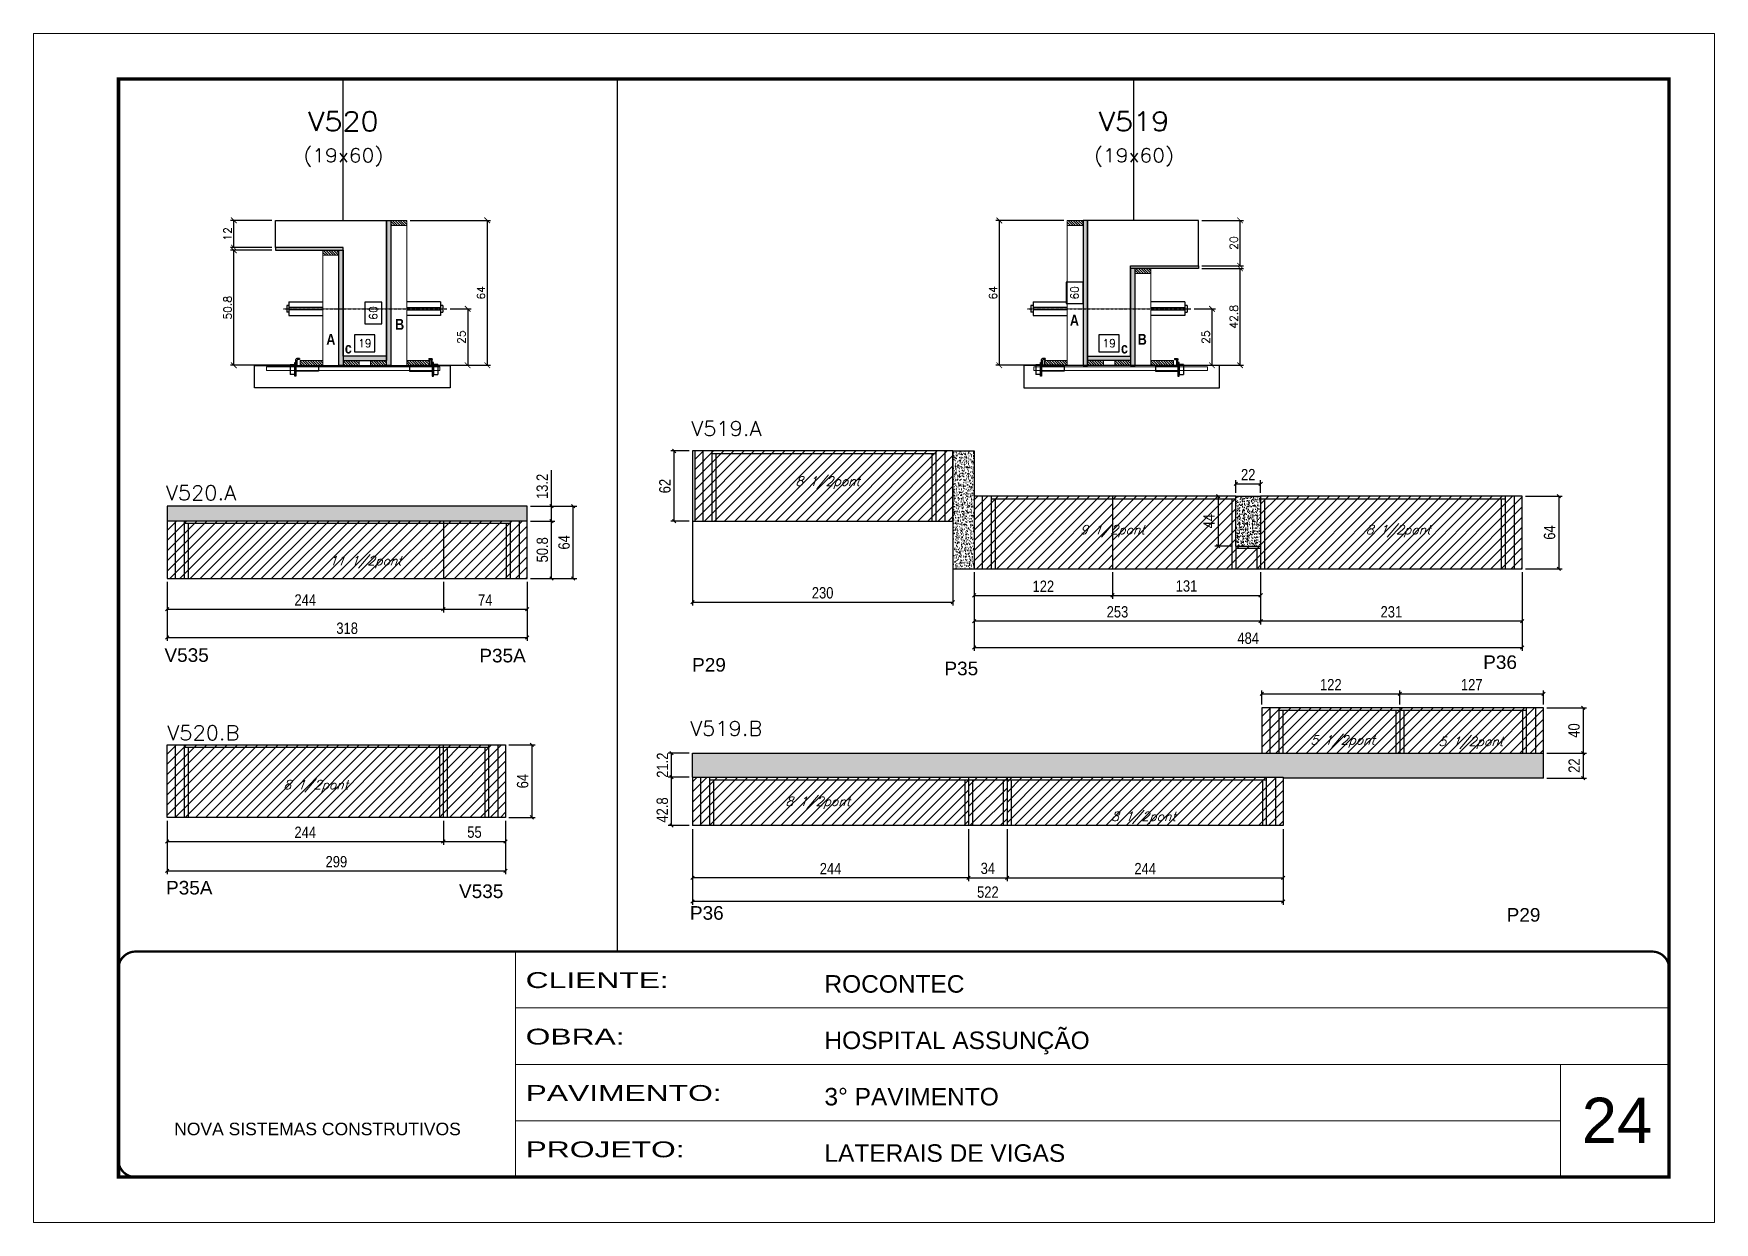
# Model space of a CAD drawing. Extents: x -21493 to -15213, y -12134 to 11887.
# Drawn here: x -16725 to -15240, y 5094 to 6144 of the extents above; entities that cross this region are included whole.
import ezdxf
from ezdxf.enums import TextEntityAlignment as Align

# ---------------------------------------------------------------- set-up
doc = ezdxf.new("R2010")
doc.units = 0
for name, pattern in [('CONTINUO', [0]), ('DASHED', [0.75, 0.5, -0.25]), ('HIDDEN', [0.375, 0.25, -0.125])]:
    doc.linetypes.add(name, pattern=pattern)
for name, color, linetype in [('5', 5, 'Continuous'), ('barrote', 251, 'Continuous'), ('COTA', 241, 'Continuous'), ('Cota Seção (2x)', 4, 'Continuous'), ('detalhes', 4, 'Continuous'), ('Painéis', 200, 'Continuous'), ('presilha', 1, 'Continuous'), ('Reaproveitamento', 251, 'Continuous'), ('SARR_2.2x7', 40, 'Continuous'), ('SARR_3.5x7', 81, 'Continuous'), ('TENSOR', 3, 'Continuous'), ('texto', 7, 'Continuous'), ('Texto de Titulo', 7, 'Continuous'), ('Texto Qtd Sarr', 242, 'Continuous')]:
    doc.layers.add(name, color=color, linetype=linetype)
for name, color, linetype, lineweight in [('CARIMBO', 255, 'Continuous', 9), ('CONCRETO', 251, 'Continuous', 25), ('Folhas', 255, 'Continuous', 9), ('Hachura', 251, 'Continuous', 9), ('Madeira', 126, 'Continuous', 18), ('SARRAFO DE PRESSAO', 251, 'DASHED', 9), ('SCO-___-LAJ', 2, 'Continuous', 0), ('Texto Seção', 7, 'Continuous', 15)]:
    doc.layers.add(name, color=color, linetype=linetype, lineweight=lineweight)
doc.styles.add('ARIAL', font='arial.ttf')
doc.styles.add('COTA TECNICA', font='techl___.ttf', dxfattribs={"height": 10})
doc.styles.add('REGUA-120', font='ROMANS.shx', dxfattribs={"height": 15})
doc.styles.add('Romans', font='romans.shx')
doc.styles.get("Standard").update_dxf_attribs({"font": 'arial.ttf'})
doc.styles.add('TECNICA', font='techb___.ttf', dxfattribs={"height": 10})
doc.styles.add('Tecnologia', font='')
doc.styles.get('Tecnologia').set_extended_font_data('Forgotten Futurist')
doc.dimstyles.new('Cota Seção (2x)', dxfattribs={"dimtxt": 7, "dimasz": 5, "dimexe": 3, "dimexo": 3, "dimgap": 2, "dimtad": 3, "dimdec": 1, "dimlfac": 0.5, "dimzin": 12, "dimdsep": 46, "dimtxsty": 'Romans', "dimblk": 'ARCHTICK', "dimcen": 0, "dimclrd": 4, "dimclre": 4, "dimclrt": 1, "dimadec": 1, "dimazin": 3, "dimtfac": 1, "dimtdec": 1, "dimtmove": 0, "dimatfit": 3, "dimldrblk": 'OBLIQUE', "dimfxl": 1, "dimtolj": 1, "dimtzin": 12, "dimarcsym": 0})
doc.dimstyles.new('Cota Seção interna', dxfattribs={"dimtxt": 7, "dimasz": 6, "dimexe": 0.18, "dimexo": 2, "dimgap": -4, "dimtad": 3, "dimdec": 1, "dimlfac": 0.5, "dimzin": 12, "dimdsep": 46, "dimtxsty": 'Romans', "dimblk": 'ARCHTICK', "dimcen": 0.09, "dimse1": 1, "dimse2": 1, "dimsd1": 1, "dimsd2": 1, "dimclrd": 180, "dimclre": 5, "dimclrt": 1, "dimadec": 0, "dimazin": 3, "dimtfac": 1, "dimtdec": 1, "dimtofl": 0, "dimtmove": 0, "dimatfit": 3, "dimldrblk": 'ARCHTICK', "dimfxl": 1, "dimtolj": 1, "dimtzin": 0, "dimarcsym": 0})
doc.dimstyles.new('PAINEL', dxfattribs={"dimtxt": 10, "dimasz": 3, "dimexe": 3, "dimexo": 3, "dimgap": 3, "dimtad": 1, "dimdec": 1, "dimzin": 12, "dimdsep": 46, "dimtxsty": 'COTA TECNICA', "dimblk1": 'OBLIQUE', "dimblk2": 'OBLIQUE', "dimsah": 1, "dimcen": 0.9, "dimclrd": 4, "dimclre": 4, "dimclrt": 240, "dimadec": 1, "dimazin": 3, "dimtfac": 1, "dimtdec": 1, "dimtmove": 0, "dimatfit": 3, "dimfxl": 1, "dimtolj": 1, "dimtzin": 12, "dimarcsym": 0})
pattern_1 = [(50, (-149549.479, -25392.6185), (5.46554007, -0.47817257), [0.5715, -6.2865]), (355, (-149549.479, -25392.6185), (-1.05730264, 5.73170536), [0.4572, -5.02921753]), (100.4514447, (-149549.0234, -25392.6584), (4.40823741, 5.25353256), [0.48570026, -5.34270734]), (46.1842, (-149549.479, -25391.0945), (8.13237123, -1.26126984), [0.85725, -9.42975]), (96.6355576, (-149548.801, -25391.2), (7.122124, 7.42278374), [0.7285507, -8.01406824]), (351.184151, (-149549.479, -25391.0945), (7.122124, 7.42278374), [0.685799, -7.54379196]), (21, (-149548.717, -25391.4755), (4.54843174, -3.06795595), [0.5715, -6.2865]), (326, (-149548.717, -25391.4755), (1.85406085, 5.52563898), [0.4572, -5.0292]), (71.451445, (-149548.338, -25391.731), (6.40249258, 2.45768307), [0.48570026, -5.34269813]), (37.5, (-149549.4788, -25392.6185), (0.092658098, 2.536651166), [0, -4.96824, 0, -5.1054, 0, -5.04825]), (7.5, (-149549.4788, -25392.6185), (2.004589875, 3.005417245), [0, -2.91084, 0, -4.85394, 0, -1.92405]), (327.5, (-149551.178, -25392.6185), (4.067717855, -0.17186232), [0, -1.905, 0, -5.9436, 0, -7.8867]), (317.5, (-149551.94, -25392.6185), (4.44387544, 0.76279473), [0, -2.4765, 0, -3.94716, 0, -5.6007])]
pattern_2 = [(45, (-157032.1976, -19152.8167), (-4.49012806, 4.49012806), [])]
pattern_3 = [(45, (-155460.6976, -26062.3184), (-4.49012806, 4.49012806), [])]

msp = doc.modelspace()

# ---------------------------------------------------------------- texts
at = {"layer": '5', "linetype": 'Continuous'}
for s, rotation, p in [('V535', 0.00004, (-16609.3, 5589.46)), ('P35A', 0.00004, (-16331.09, 5588.99)), ('P29', 359.99996, (-16143.09, 5580.82)), ('P35', 359.99996, (-15920.17, 5577.63)), ('P36', 359.99996, (-15444.16, 5583.18)), ('P35A', 0.00004, (-16607.87, 5383.97)), ('V535', 0.00004, (-16349.04, 5380.83)), ('P36', 359.99996, (-16145.03, 5361.66)), ('P29', 359.99996, (-15423.44, 5359.98))]:
    msp.add_text(s, height=12, rotation=rotation, dxfattribs=at).set_placement(p)
at = {"layer": 'CARIMBO', "style": 'ARIAL'}
msp.add_text('24', height=40, dxfattribs=at).set_placement((-15357.05, 5164.5))
at = {"layer": 'detalhes', "style": 'TECNICA'}
for s, p in [('A', (-15809.31, 5886.39)), ('B', (-16405.44, 5882.74)), ('A', (-16466.27, 5869.55)), ('c', (-16449.89, 5861.85)), ('c', (-15764.19, 5861.85)), ('B', (-15749.35, 5869.55))]:
    msp.add_text(s, height=9.6, dxfattribs=at).set_placement(p)
at = {"layer": 'texto', "color": 2, "char_height": 8, "attachment_point": 5, "style": 'Romans'}
for s, insert in [('{\\Q19;\\C256;8 1/2pont}', (-16023.35, 5747.72)), ('{\\Q19;\\C256;9 1/2pont}', (-15771.72, 5704.92)), ('{\\Q19;\\C256;8 1/2pont}', (-15519.3, 5704.92)), ('{\\Q19;\\C256;11 1/2pont}', (-16431.7, 5677.4)), ('{\\Q19;\\C256;5 1/2pont}', (-15568.3, 5519.05)), ('{\\Q19;\\C256;5 1/2pont}', (-15455.16, 5517.82)), ('{\\Q19;\\C256;8 1/2pont}', (-16475.62, 5479.59)), ('{\\Q19;\\C256;8 1/2pont}', (-16032.06, 5464.89)), ('{\\Q19;\\C256;8 1/2pont}', (-15744.34, 5451.64))]:
    msp.add_mtext(s, dxfattribs=dict(at, insert=insert))
at = {"layer": 'Texto Seção', "style": 'REGUA-120', "width": 1.05}
for s, p in [('V519.A', (-16143.93, 5789.01)), ('V520.A', (-16608.03, 5732.36)), ('V520.B', (-16606.77, 5520.29)), ('V519.B', (-16144.85, 5524.21))]:
    msp.add_text(s, height=13, dxfattribs=at).set_placement(p)

# ---------------------------------------------------------------- blocks, each defined once
blk = doc.blocks.new('_Oblique')
at = {"color": 0, "linetype": 'ByBlock', "lineweight": -2}
blk.add_line((-0.5, -0.5), (0.5, 0.5), dxfattribs=at)
blk = doc.blocks.new('*D187')
at = {"layer": 'COTA', "color": 4, "linetype": 'ByBlock', "lineweight": -2, "transparency": 16777216}
for p, q in [((-16606.9, 5660), (-16606.9, 5607.9)), ((-16288.9, 5660), (-16288.9, 5607.9)), ((-16606.9, 5610.9), (-16288.9, 5610.9))]:
    blk.add_line(p, q, dxfattribs=at)
at = {"layer": 'Defpoints', "color": 0, "linetype": 'ByBlock', "transparency": 16777216}
for p in [(-16606.9, 5663), (-16288.9, 5663), (-16288.9, 5610.9)]:
    blk.add_point(p, dxfattribs=at)
at = {"layer": 'COTA', "color": 4, "linetype": 'ByBlock', "lineweight": -2, "transparency": 16777216, "xscale": 3, "yscale": 3, "zscale": 3, "rotation": 180}
blk.add_blockref('_Oblique', (-16606.9, 5610.9), dxfattribs=at)
at = {"layer": 'COTA', "color": 4, "linetype": 'ByBlock', "lineweight": -2, "transparency": 16777216, "xscale": 3, "yscale": 3, "zscale": 3}
blk.add_blockref('_Oblique', (-16288.9, 5610.9), dxfattribs=at)
at = {"layer": 'COTA', "color": 240, "linetype": 'ByBlock', "transparency": 16777216, "insert": (-16447.9, 5619.1), "char_height": 10, "attachment_point": 5, "style": 'COTA TECNICA'}
blk.add_mtext('\\A1;318', dxfattribs=at)
blk = doc.blocks.new('*D188')
at = {"layer": 'COTA', "color": 4, "linetype": 'ByBlock', "lineweight": -2, "transparency": 16777216}
for p, q in [((-16606.9, 5449.1), (-16606.9, 5401.8)), ((-16307.9, 5449.1), (-16307.9, 5401.8)), ((-16606.9, 5404.8), (-16307.9, 5404.8))]:
    blk.add_line(p, q, dxfattribs=at)
at = {"layer": 'Defpoints', "color": 0, "linetype": 'ByBlock', "transparency": 16777216}
for p in [(-16606.9, 5452.1), (-16307.9, 5452.1), (-16307.9, 5404.8)]:
    blk.add_point(p, dxfattribs=at)
at = {"layer": 'COTA', "color": 4, "linetype": 'ByBlock', "lineweight": -2, "transparency": 16777216, "xscale": 3, "yscale": 3, "zscale": 3, "rotation": 180}
blk.add_blockref('_Oblique', (-16606.9, 5404.8), dxfattribs=at)
at = {"layer": 'COTA', "color": 4, "linetype": 'ByBlock', "lineweight": -2, "transparency": 16777216, "xscale": 3, "yscale": 3, "zscale": 3}
blk.add_blockref('_Oblique', (-16307.9, 5404.8), dxfattribs=at)
at = {"layer": 'COTA', "color": 240, "linetype": 'ByBlock', "transparency": 16777216, "insert": (-16457.4, 5412.9), "char_height": 10, "attachment_point": 5, "style": 'COTA TECNICA'}
blk.add_mtext('\\A1;299', dxfattribs=at)
blk = doc.blocks.new('*D189')
at = {"layer": 'COTA', "color": 4, "linetype": 'ByBlock', "lineweight": -2, "transparency": 16777216}
for p, q in [((-16285.9, 5713.8), (-16264.3, 5713.8)), ((-16267.3, 5663), (-16267.3, 5713.8)), ((-16285.9, 5663), (-16264.3, 5663))]:
    blk.add_line(p, q, dxfattribs=at)
at = {"layer": 'Defpoints', "color": 0, "linetype": 'ByBlock', "transparency": 16777216}
for p in [(-16288.9, 5713.8), (-16267.3, 5713.8), (-16288.9, 5663)]:
    blk.add_point(p, dxfattribs=at)
at = {"layer": 'COTA', "color": 4, "linetype": 'ByBlock', "lineweight": -2, "transparency": 16777216, "xscale": 3, "yscale": 3, "zscale": 3}
for p, rotation in [((-16267.3, 5713.8), 90), ((-16267.3, 5663), 270)]:
    blk.add_blockref('_Oblique', p, dxfattribs=dict(at, rotation=rotation))
at = {"layer": 'COTA', "color": 240, "linetype": 'ByBlock', "transparency": 16777216, "insert": (-16275.4, 5688.4), "char_height": 10, "attachment_point": 5, "rotation": 90, "style": 'COTA TECNICA'}
blk.add_mtext('\\A1;50.8', dxfattribs=at)
blk = doc.blocks.new('*D190')
at = {"layer": 'COTA', "color": 4, "linetype": 'ByBlock', "lineweight": -2, "transparency": 16777216}
for p, q in [((-16267.3, 5727), (-16267.3, 5758.7)), ((-16285.9, 5727), (-16264.3, 5727)), ((-16267.3, 5713.8), (-16267.3, 5727)), ((-16285.9, 5713.8), (-16264.3, 5713.8))]:
    blk.add_line(p, q, dxfattribs=at)
at = {"layer": 'Defpoints', "color": 0, "linetype": 'ByBlock', "transparency": 16777216}
for p in [(-16288.9, 5727), (-16267.3, 5727), (-16288.9, 5713.8)]:
    blk.add_point(p, dxfattribs=at)
at = {"layer": 'COTA', "color": 4, "linetype": 'ByBlock', "lineweight": -2, "transparency": 16777216, "xscale": 3, "yscale": 3, "zscale": 3}
for p, rotation in [((-16267.3, 5727), 90), ((-16267.3, 5713.8), 270)]:
    blk.add_blockref('_Oblique', p, dxfattribs=dict(at, rotation=rotation))
at = {"layer": 'COTA', "color": 240, "linetype": 'ByBlock', "transparency": 16777216, "insert": (-16275.5, 5744.4), "char_height": 10, "attachment_point": 5, "rotation": 90, "style": 'COTA TECNICA'}
blk.add_mtext('\\A1;13.2', dxfattribs=at)
blk = doc.blocks.new('*D191')
at = {"layer": 'COTA', "color": 4, "linetype": 'ByBlock', "lineweight": -2, "transparency": 16777216}
for p, q in [((-16285.9, 5727), (-16245.1, 5727)), ((-16248.1, 5663), (-16248.1, 5727)), ((-16285.9, 5663), (-16245.1, 5663))]:
    blk.add_line(p, q, dxfattribs=at)
at = {"layer": 'Defpoints', "color": 0, "linetype": 'ByBlock', "transparency": 16777216}
for p in [(-16288.9, 5727), (-16248.1, 5727), (-16288.9, 5663)]:
    blk.add_point(p, dxfattribs=at)
at = {"layer": 'COTA', "color": 4, "linetype": 'ByBlock', "lineweight": -2, "transparency": 16777216, "xscale": 3, "yscale": 3, "zscale": 3}
for p, rotation in [((-16248.1, 5727), 90), ((-16248.1, 5663), 270)]:
    blk.add_blockref('_Oblique', p, dxfattribs=dict(at, rotation=rotation))
at = {"layer": 'COTA', "color": 240, "linetype": 'ByBlock', "transparency": 16777216, "insert": (-16256.2, 5695), "char_height": 10, "attachment_point": 5, "rotation": 90, "style": 'COTA TECNICA'}
blk.add_mtext('\\A1;64', dxfattribs=at)
blk = doc.blocks.new('*D192')
at = {"layer": 'COTA', "color": 4, "linetype": 'ByBlock', "lineweight": -2, "transparency": 16777216}
for p, q in [((-16304.9, 5516.1), (-16281.7, 5516.1)), ((-16284.7, 5516.1), (-16284.7, 5452.1)), ((-16304.9, 5452.1), (-16281.7, 5452.1))]:
    blk.add_line(p, q, dxfattribs=at)
at = {"layer": 'Defpoints', "color": 0, "linetype": 'ByBlock', "transparency": 16777216}
for p in [(-16307.9, 5516.1), (-16307.9, 5452.1), (-16284.7, 5452.1)]:
    blk.add_point(p, dxfattribs=at)
at = {"layer": 'COTA', "color": 4, "linetype": 'ByBlock', "lineweight": -2, "transparency": 16777216, "xscale": 3, "yscale": 3, "zscale": 3}
for p, rotation in [((-16284.7, 5516.1), 90), ((-16284.7, 5452.1), 270)]:
    blk.add_blockref('_Oblique', p, dxfattribs=dict(at, rotation=rotation))
at = {"layer": 'COTA', "color": 240, "linetype": 'ByBlock', "transparency": 16777216, "insert": (-16292.8, 5484.1), "char_height": 10, "attachment_point": 5, "rotation": 90, "style": 'COTA TECNICA'}
blk.add_mtext('\\A1;64', dxfattribs=at)
blk = doc.blocks.new('*D193')
at = {"layer": 'COTA', "color": 4, "linetype": 'ByBlock', "lineweight": -2, "transparency": 16777216}
for p, q in [((-16606.9, 5660), (-16606.9, 5633)), ((-16362.9, 5660), (-16362.9, 5633)), ((-16606.9, 5636), (-16362.9, 5636))]:
    blk.add_line(p, q, dxfattribs=at)
at = {"layer": 'Defpoints', "color": 0, "linetype": 'ByBlock', "transparency": 16777216}
for p in [(-16606.9, 5663), (-16362.9, 5663), (-16362.9, 5636)]:
    blk.add_point(p, dxfattribs=at)
at = {"layer": 'COTA', "color": 4, "linetype": 'ByBlock', "lineweight": -2, "transparency": 16777216, "xscale": 3, "yscale": 3, "zscale": 3, "rotation": 180}
blk.add_blockref('_Oblique', (-16606.9, 5636), dxfattribs=at)
at = {"layer": 'COTA', "color": 4, "linetype": 'ByBlock', "lineweight": -2, "transparency": 16777216, "xscale": 3, "yscale": 3, "zscale": 3}
blk.add_blockref('_Oblique', (-16362.9, 5636), dxfattribs=at)
at = {"layer": 'COTA', "color": 240, "linetype": 'ByBlock', "transparency": 16777216, "insert": (-16484.9, 5644.1), "char_height": 10, "attachment_point": 5, "style": 'COTA TECNICA'}
blk.add_mtext('\\A1;244', dxfattribs=at)
blk = doc.blocks.new('*D194')
at = {"layer": 'COTA', "color": 4, "linetype": 'ByBlock', "lineweight": -2, "transparency": 16777216}
for p, q in [((-16362.9, 5660), (-16362.9, 5633)), ((-16288.9, 5660), (-16288.9, 5633)), ((-16362.9, 5636), (-16288.9, 5636))]:
    blk.add_line(p, q, dxfattribs=at)
at = {"layer": 'Defpoints', "color": 0, "linetype": 'ByBlock', "transparency": 16777216}
for p in [(-16362.9, 5663), (-16288.9, 5663), (-16288.9, 5636)]:
    blk.add_point(p, dxfattribs=at)
at = {"layer": 'COTA', "color": 4, "linetype": 'ByBlock', "lineweight": -2, "transparency": 16777216, "xscale": 3, "yscale": 3, "zscale": 3, "rotation": 180}
blk.add_blockref('_Oblique', (-16362.9, 5636), dxfattribs=at)
at = {"layer": 'COTA', "color": 4, "linetype": 'ByBlock', "lineweight": -2, "transparency": 16777216, "xscale": 3, "yscale": 3, "zscale": 3}
blk.add_blockref('_Oblique', (-16288.9, 5636), dxfattribs=at)
at = {"layer": 'COTA', "color": 240, "linetype": 'ByBlock', "transparency": 16777216, "insert": (-16325.9, 5644.1), "char_height": 10, "attachment_point": 5, "style": 'COTA TECNICA'}
blk.add_mtext('\\A1;74', dxfattribs=at)
blk = doc.blocks.new('*D195')
at = {"layer": 'COTA', "color": 4, "linetype": 'ByBlock', "lineweight": -2, "transparency": 16777216}
for p, q in [((-16606.9, 5449.1), (-16606.9, 5427.8)), ((-16362.9, 5449.1), (-16362.9, 5427.8)), ((-16606.9, 5430.8), (-16362.9, 5430.8))]:
    blk.add_line(p, q, dxfattribs=at)
at = {"layer": 'Defpoints', "color": 0, "linetype": 'ByBlock', "transparency": 16777216}
for p in [(-16606.9, 5452.1), (-16362.9, 5452.1), (-16362.9, 5430.8)]:
    blk.add_point(p, dxfattribs=at)
at = {"layer": 'COTA', "color": 4, "linetype": 'ByBlock', "lineweight": -2, "transparency": 16777216, "xscale": 3, "yscale": 3, "zscale": 3, "rotation": 180}
blk.add_blockref('_Oblique', (-16606.9, 5430.8), dxfattribs=at)
at = {"layer": 'COTA', "color": 4, "linetype": 'ByBlock', "lineweight": -2, "transparency": 16777216, "xscale": 3, "yscale": 3, "zscale": 3}
blk.add_blockref('_Oblique', (-16362.9, 5430.8), dxfattribs=at)
at = {"layer": 'COTA', "color": 240, "linetype": 'ByBlock', "transparency": 16777216, "insert": (-16484.9, 5438.9), "char_height": 10, "attachment_point": 5, "style": 'COTA TECNICA'}
blk.add_mtext('\\A1;244', dxfattribs=at)
blk = doc.blocks.new('*D196')
at = {"layer": 'COTA', "color": 4, "linetype": 'ByBlock', "lineweight": -2, "transparency": 16777216}
for p, q in [((-16362.9, 5449.1), (-16362.9, 5427.8)), ((-16307.9, 5449.1), (-16307.9, 5427.8)), ((-16362.9, 5430.8), (-16307.9, 5430.8))]:
    blk.add_line(p, q, dxfattribs=at)
at = {"layer": 'Defpoints', "color": 0, "linetype": 'ByBlock', "transparency": 16777216}
for p in [(-16362.9, 5452.1), (-16307.9, 5452.1), (-16307.9, 5430.8)]:
    blk.add_point(p, dxfattribs=at)
at = {"layer": 'COTA', "color": 4, "linetype": 'ByBlock', "lineweight": -2, "transparency": 16777216, "xscale": 3, "yscale": 3, "zscale": 3, "rotation": 180}
blk.add_blockref('_Oblique', (-16362.9, 5430.8), dxfattribs=at)
at = {"layer": 'COTA', "color": 4, "linetype": 'ByBlock', "lineweight": -2, "transparency": 16777216, "xscale": 3, "yscale": 3, "zscale": 3}
blk.add_blockref('_Oblique', (-16307.9, 5430.8), dxfattribs=at)
at = {"layer": 'COTA', "color": 240, "linetype": 'ByBlock', "transparency": 16777216, "insert": (-16335.4, 5439), "char_height": 10, "attachment_point": 5, "style": 'COTA TECNICA'}
blk.add_mtext('\\A1;55', dxfattribs=at)
blk = doc.blocks.new('titulo1')
at = {"layer": 'Defpoints', "color": 252, "linetype": 'HIDDEN', "ltscale": 2}
blk.add_line((0, 0), (0, 125), dxfattribs=at)
at = {"layer": 'Defpoints', "style": 'Romans', "oblique": 15}
blk.add_attdef('FOLHA', text='', height=10, dxfattribs=at).set_placement((0, 15.6), align=Align.MIDDLE_CENTER)
at = {"layer": 'Texto Qtd Sarr', "color": 3, "style": 'Romans', "oblique": 15}
for tag, height, p in [('TITULO', 17, (0, 71.4)), ('SEÇÃO', 12, (0, 41.5))]:
    blk.add_attdef(tag, text='', height=height, dxfattribs=at).set_placement(p, align=Align.MIDDLE_CENTER)
blk = doc.blocks.new('_ArchTick')
at = {"color": 0, "linetype": 'ByBlock', "const_width": 0.15}
blk.add_lwpolyline([(-0.5, -0.5), (0.5, 0.5)], dxfattribs=at)
blk = doc.blocks.new('*D197')
at = {"layer": 'COTA', "color": 4, "lineweight": -2, "transparency": 16777216}
for p, q in [((-16514.3, 5953), (-16551, 5953)), ((-16548, 5851.4), (-16548, 5953)), ((-16496.7, 5851.4), (-16551, 5851.4))]:
    blk.add_line(p, q, dxfattribs=at)
at = {"layer": 'Defpoints', "color": 0, "transparency": 16777216}
for p in [(-16548, 5953), (-16511.3, 5953), (-16493.7, 5851.4)]:
    blk.add_point(p, dxfattribs=at)
at = {"layer": 'COTA', "color": 4, "lineweight": -2, "transparency": 16777216, "xscale": 5, "yscale": 5, "zscale": 5}
for p, rotation in [((-16548, 5953), 90), ((-16548, 5851.4), 270)]:
    blk.add_blockref('_ArchTick', p, dxfattribs=dict(at, rotation=rotation))
at = {"layer": 'COTA', "color": 1, "transparency": 16777216, "insert": (-16553.5, 5902.2), "char_height": 7, "attachment_point": 5, "rotation": 90, "style": 'Romans'}
blk.add_mtext('\\A1;50.8', dxfattribs=at)
blk = doc.blocks.new('*D198')
at = {"layer": 'COTA', "color": 4, "lineweight": -2, "transparency": 16777216}
for p, q in [((-16514.3, 5979.4), (-16551, 5979.4)), ((-16548, 5955.4), (-16548, 5979.4)), ((-16514.3, 5955.4), (-16551, 5955.4))]:
    blk.add_line(p, q, dxfattribs=at)
at = {"layer": 'Defpoints', "color": 0, "transparency": 16777216}
for p in [(-16548, 5979.4), (-16511.3, 5979.4), (-16511.3, 5955.4)]:
    blk.add_point(p, dxfattribs=at)
at = {"layer": 'COTA', "color": 4, "lineweight": -2, "transparency": 16777216, "xscale": 5, "yscale": 5, "zscale": 5}
for p, rotation in [((-16548, 5979.4), 90), ((-16548, 5955.4), 270)]:
    blk.add_blockref('_ArchTick', p, dxfattribs=dict(at, rotation=rotation))
at = {"layer": 'COTA', "color": 1, "transparency": 16777216, "insert": (-16553.5, 5967.4), "char_height": 7, "attachment_point": 5, "rotation": 90, "style": 'Romans'}
blk.add_mtext('\\A1;12', dxfattribs=at)
blk = doc.blocks.new('*D199')
at = {"layer": 'Cota Seção (2x)', "color": 180, "lineweight": -2, "transparency": 16777216}
for p, q in [((-16417.3, 5907.1), (-16432.3, 5907.1)), ((-16432.3, 5907.1), (-16432.3, 5888.1)), ((-16417.3, 5888.1), (-16417.3, 5907.1)), ((-16432.3, 5888.1), (-16417.3, 5888.1))]:
    blk.add_line(p, q, dxfattribs=at)
at = {"layer": 'Defpoints', "color": 0, "transparency": 16777216}
for p in [(-16451.3, 5979.4), (-16413.3, 5979.4), (-16451.3, 5859.4)]:
    blk.add_point(p, dxfattribs=at)
at = {"layer": 'Cota Seção (2x)', "color": 1, "transparency": 16777216, "insert": (-16424.8, 5897.6), "char_height": 7, "attachment_point": 5, "rotation": 90, "style": 'Romans'}
blk.add_mtext('\\A1;60', dxfattribs=at)
blk = doc.blocks.new('PRESILHA METÁLICA 1')
at = {"layer": 'presilha'}
for p, q in [((0, 13), (6, 13)), ((0, 13), (0, 0)), ((6, 0), (0, 0)), ((6, 15.5), (7.5, 15.5)), ((6, -2.5), (6, 15.5)), ((6, 13), (6, 0)), ((7.5, 10.6), (7.5, 19.9)), ((7.5, 15.5), (7.5, -2.5)), ((37.5, 4.1), (7.5, 4.1)), ((12, 21), (8.6, 21)), ((9, 11.6), (9, 18.9)), ((12, 19.5), (9.6, 19.5)), ((37.5, 11), (9.6, 11)), ((12, 21), (12, 19.5)), ((37.5, 11), (37.5, 4.1)), ((7.5, -2.5), (6, -2.5))]:
    blk.add_line(p, q, dxfattribs=at)
for centre, radius, start, end in [((8.6, 19.9), 1.14, 90, 180), ((9.6, 18.9), 0.57, 90, 180), ((9.6, 11.6), 0.57, 180, 270)]:
    blk.add_arc(centre, radius, start, end, dxfattribs=at)
blk = doc.blocks.new('*D200')
at = {"layer": 'Cota Seção (2x)', "color": 180, "lineweight": -2, "transparency": 16777216}
for p, q in [((-16423.3, 5878.4), (-16441.3, 5878.4)), ((-16441.3, 5878.4), (-16441.3, 5863.4)), ((-16423.3, 5863.4), (-16423.3, 5878.4)), ((-16441.3, 5863.4), (-16423.3, 5863.4))]:
    blk.add_line(p, q, dxfattribs=at)
at = {"layer": 'Defpoints', "color": 0, "transparency": 16777216}
for p in [(-16451.3, 5859.4), (-16451.3, 5851.4), (-16413.3, 5851.4)]:
    blk.add_point(p, dxfattribs=at)
at = {"layer": 'Cota Seção (2x)', "color": 1, "transparency": 16777216, "insert": (-16432.3, 5870.9), "char_height": 7, "attachment_point": 5, "style": 'Romans'}
blk.add_mtext('\\A1;19', dxfattribs=at)
blk = doc.blocks.new('*D201')
at = {"layer": 'COTA', "color": 4, "lineweight": -2, "transparency": 16777216}
for p, q in [((-16392.3, 5979.4), (-16321.1, 5979.4)), ((-16324.1, 5979.4), (-16324.1, 5851.4)), ((-16392.3, 5851.4), (-16321.1, 5851.4))]:
    blk.add_line(p, q, dxfattribs=at)
at = {"layer": 'Defpoints', "color": 0, "transparency": 16777216}
for p in [(-16395.3, 5979.4), (-16395.3, 5851.4), (-16324.1, 5851.4)]:
    blk.add_point(p, dxfattribs=at)
at = {"layer": 'COTA', "color": 4, "lineweight": -2, "transparency": 16777216, "xscale": 5, "yscale": 5, "zscale": 5}
for p, rotation in [((-16324.1, 5979.4), 90), ((-16324.1, 5851.4), 270)]:
    blk.add_blockref('_ArchTick', p, dxfattribs=dict(at, rotation=rotation))
at = {"layer": 'COTA', "color": 1, "transparency": 16777216, "insert": (-16329.6, 5915.4), "char_height": 7, "attachment_point": 5, "rotation": 90, "style": 'Romans'}
blk.add_mtext('\\A1;64', dxfattribs=at)
blk = doc.blocks.new('*D202')
at = {"layer": 'COTA', "color": 4, "linetype": 'ByBlock', "lineweight": -2, "transparency": 16777216}
for p, q in [((-16142.8, 5441.8), (-16142.8, 5395.7)), ((-15898.8, 5441.8), (-15898.8, 5395.7)), ((-15898.8, 5398.7), (-16142.8, 5398.7))]:
    blk.add_line(p, q, dxfattribs=at)
at = {"layer": 'Defpoints', "color": 0, "linetype": 'ByBlock', "transparency": 16777216}
for p in [(-16142.8, 5444.8), (-15898.8, 5444.8), (-16142.8, 5398.7)]:
    blk.add_point(p, dxfattribs=at)
at = {"layer": 'COTA', "color": 4, "linetype": 'ByBlock', "lineweight": -2, "transparency": 16777216, "xscale": 3, "yscale": 3, "zscale": 3, "rotation": 180}
blk.add_blockref('_Oblique', (-16142.8, 5398.7), dxfattribs=at)
at = {"layer": 'COTA', "color": 4, "linetype": 'ByBlock', "lineweight": -2, "transparency": 16777216, "xscale": 3, "yscale": 3, "zscale": 3}
blk.add_blockref('_Oblique', (-15898.8, 5398.7), dxfattribs=at)
at = {"layer": 'COTA', "color": 240, "linetype": 'ByBlock', "transparency": 16777216, "insert": (-16020.8, 5406.8), "char_height": 10, "attachment_point": 5, "style": 'COTA TECNICA'}
blk.add_mtext('\\A1;244', dxfattribs=at)
blk = doc.blocks.new('*D203')
at = {"layer": 'COTA', "color": 4, "linetype": 'ByBlock', "lineweight": -2, "transparency": 16777216}
for p, q in [((-15898.8, 5441.8), (-15898.8, 5395.7)), ((-15864.8, 5441.8), (-15864.8, 5395.7)), ((-15898.8, 5398.7), (-15864.8, 5398.7))]:
    blk.add_line(p, q, dxfattribs=at)
at = {"layer": 'Defpoints', "color": 0, "linetype": 'ByBlock', "transparency": 16777216}
for p in [(-15898.8, 5444.8), (-15864.8, 5444.8), (-15864.8, 5398.7)]:
    blk.add_point(p, dxfattribs=at)
at = {"layer": 'COTA', "color": 4, "linetype": 'ByBlock', "lineweight": -2, "transparency": 16777216, "xscale": 3, "yscale": 3, "zscale": 3, "rotation": 180}
blk.add_blockref('_Oblique', (-15898.8, 5398.7), dxfattribs=at)
at = {"layer": 'COTA', "color": 4, "linetype": 'ByBlock', "lineweight": -2, "transparency": 16777216, "xscale": 3, "yscale": 3, "zscale": 3}
blk.add_blockref('_Oblique', (-15864.8, 5398.7), dxfattribs=at)
at = {"layer": 'COTA', "color": 240, "linetype": 'ByBlock', "transparency": 16777216, "insert": (-15881.8, 5407), "char_height": 10, "attachment_point": 5, "style": 'COTA TECNICA'}
blk.add_mtext('\\A1;34', dxfattribs=at)
blk = doc.blocks.new('*D204')
at = {"layer": 'COTA', "color": 4, "linetype": 'ByBlock', "lineweight": -2, "transparency": 16777216}
for p, q in [((-15640.8, 5668.7), (-15640.8, 5622.4)), ((-15409.8, 5668.7), (-15409.8, 5622.4)), ((-15409.8, 5625.4), (-15640.8, 5625.4))]:
    blk.add_line(p, q, dxfattribs=at)
at = {"layer": 'Defpoints', "color": 0, "linetype": 'ByBlock', "transparency": 16777216}
for p in [(-15640.8, 5671.7), (-15409.8, 5671.7), (-15640.8, 5625.4)]:
    blk.add_point(p, dxfattribs=at)
at = {"layer": 'COTA', "color": 4, "linetype": 'ByBlock', "lineweight": -2, "transparency": 16777216, "xscale": 3, "yscale": 3, "zscale": 3, "rotation": 180}
blk.add_blockref('_Oblique', (-15640.8, 5625.4), dxfattribs=at)
at = {"layer": 'COTA', "color": 4, "linetype": 'ByBlock', "lineweight": -2, "transparency": 16777216, "xscale": 3, "yscale": 3, "zscale": 3}
blk.add_blockref('_Oblique', (-15409.8, 5625.4), dxfattribs=at)
at = {"layer": 'COTA', "color": 240, "linetype": 'ByBlock', "transparency": 16777216, "insert": (-15525.3, 5633.6), "char_height": 10, "attachment_point": 5, "style": 'COTA TECNICA'}
blk.add_mtext('\\A1;231', dxfattribs=at)
blk = doc.blocks.new('*D205')
at = {"layer": 'COTA', "color": 4, "linetype": 'ByBlock', "lineweight": -2, "transparency": 16777216}
for p, q in [((-15893.8, 5668.7), (-15893.8, 5622.4)), ((-15640.8, 5668.7), (-15640.8, 5622.4)), ((-15640.8, 5625.4), (-15893.8, 5625.4))]:
    blk.add_line(p, q, dxfattribs=at)
at = {"layer": 'Defpoints', "color": 0, "linetype": 'ByBlock', "transparency": 16777216}
for p in [(-15893.8, 5671.7), (-15640.8, 5671.7), (-15893.8, 5625.4)]:
    blk.add_point(p, dxfattribs=at)
at = {"layer": 'COTA', "color": 4, "linetype": 'ByBlock', "lineweight": -2, "transparency": 16777216, "xscale": 3, "yscale": 3, "zscale": 3, "rotation": 180}
blk.add_blockref('_Oblique', (-15893.8, 5625.4), dxfattribs=at)
at = {"layer": 'COTA', "color": 4, "linetype": 'ByBlock', "lineweight": -2, "transparency": 16777216, "xscale": 3, "yscale": 3, "zscale": 3}
blk.add_blockref('_Oblique', (-15640.8, 5625.4), dxfattribs=at)
at = {"layer": 'COTA', "color": 240, "linetype": 'ByBlock', "transparency": 16777216, "insert": (-15767.3, 5633.6), "char_height": 10, "attachment_point": 5, "style": 'COTA TECNICA'}
blk.add_mtext('\\A1;253', dxfattribs=at)
blk = doc.blocks.new('*D206')
at = {"layer": 'COTA', "color": 4, "linetype": 'ByBlock', "lineweight": -2, "transparency": 16777216}
for p, q in [((-16142.8, 5750.7), (-16142.8, 5639.2)), ((-15912.8, 5710.7), (-15912.8, 5639.2)), ((-16142.8, 5642.2), (-15912.8, 5642.2))]:
    blk.add_line(p, q, dxfattribs=at)
at = {"layer": 'Defpoints', "color": 0, "linetype": 'ByBlock', "transparency": 16777216}
for p in [(-16142.8, 5753.7), (-15912.8, 5713.7), (-15912.8, 5642.2)]:
    blk.add_point(p, dxfattribs=at)
at = {"layer": 'COTA', "color": 4, "linetype": 'ByBlock', "lineweight": -2, "transparency": 16777216, "xscale": 3, "yscale": 3, "zscale": 3, "rotation": 180}
blk.add_blockref('_Oblique', (-16142.8, 5642.2), dxfattribs=at)
at = {"layer": 'COTA', "color": 4, "linetype": 'ByBlock', "lineweight": -2, "transparency": 16777216, "xscale": 3, "yscale": 3, "zscale": 3}
blk.add_blockref('_Oblique', (-15912.8, 5642.2), dxfattribs=at)
at = {"layer": 'COTA', "color": 240, "linetype": 'ByBlock', "transparency": 16777216, "insert": (-16027.8, 5650.4), "char_height": 10, "attachment_point": 5, "style": 'COTA TECNICA'}
blk.add_mtext('\\A1;230', dxfattribs=at)
blk = doc.blocks.new('*D207')
at = {"layer": 'COTA', "color": 4, "linetype": 'ByBlock', "lineweight": -2, "transparency": 16777216}
for p, q in [((-15893.8, 5668.7), (-15893.8, 5645.2)), ((-15771.8, 5668.7), (-15771.8, 5645.2)), ((-15893.8, 5648.2), (-15771.8, 5648.2))]:
    blk.add_line(p, q, dxfattribs=at)
at = {"layer": 'Defpoints', "color": 0, "linetype": 'ByBlock', "transparency": 16777216}
for p in [(-15893.8, 5671.7), (-15771.8, 5671.7), (-15771.8, 5648.2)]:
    blk.add_point(p, dxfattribs=at)
at = {"layer": 'COTA', "color": 4, "linetype": 'ByBlock', "lineweight": -2, "transparency": 16777216, "xscale": 3, "yscale": 3, "zscale": 3, "rotation": 180}
blk.add_blockref('_Oblique', (-15893.8, 5648.2), dxfattribs=at)
at = {"layer": 'COTA', "color": 4, "linetype": 'ByBlock', "lineweight": -2, "transparency": 16777216, "xscale": 3, "yscale": 3, "zscale": 3}
blk.add_blockref('_Oblique', (-15771.8, 5648.2), dxfattribs=at)
at = {"layer": 'COTA', "color": 240, "linetype": 'ByBlock', "transparency": 16777216, "insert": (-15832.8, 5656.2), "char_height": 10, "attachment_point": 5, "style": 'COTA TECNICA'}
blk.add_mtext('\\A1;122', dxfattribs=at)
blk = doc.blocks.new('*D208')
at = {"layer": 'COTA', "color": 4, "linetype": 'ByBlock', "lineweight": -2, "transparency": 16777216}
for p, q in [((-15771.8, 5668.7), (-15771.8, 5645.2)), ((-15640.8, 5668.7), (-15640.8, 5645.2)), ((-15771.8, 5648.2), (-15640.8, 5648.2))]:
    blk.add_line(p, q, dxfattribs=at)
at = {"layer": 'Defpoints', "color": 0, "linetype": 'ByBlock', "transparency": 16777216}
for p in [(-15771.8, 5671.7), (-15640.8, 5671.7), (-15640.8, 5648.2)]:
    blk.add_point(p, dxfattribs=at)
at = {"layer": 'COTA', "color": 4, "linetype": 'ByBlock', "lineweight": -2, "transparency": 16777216, "xscale": 3, "yscale": 3, "zscale": 3, "rotation": 180}
blk.add_blockref('_Oblique', (-15771.8, 5648.2), dxfattribs=at)
at = {"layer": 'COTA', "color": 4, "linetype": 'ByBlock', "lineweight": -2, "transparency": 16777216, "xscale": 3, "yscale": 3, "zscale": 3}
blk.add_blockref('_Oblique', (-15640.8, 5648.2), dxfattribs=at)
at = {"layer": 'COTA', "color": 240, "linetype": 'ByBlock', "transparency": 16777216, "insert": (-15706.3, 5656.4), "char_height": 10, "attachment_point": 5, "style": 'COTA TECNICA'}
blk.add_mtext('\\A1;131', dxfattribs=at)
blk = doc.blocks.new('*D209')
at = {"layer": 'COTA', "color": 4, "linetype": 'ByBlock', "lineweight": -2, "transparency": 16777216}
for p, q in [((-15662.8, 5738.7), (-15662.8, 5749.8)), ((-15640.8, 5738.7), (-15640.8, 5749.8)), ((-15662.8, 5746.8), (-15640.8, 5746.8))]:
    blk.add_line(p, q, dxfattribs=at)
at = {"layer": 'Defpoints', "color": 0, "linetype": 'ByBlock', "transparency": 16777216}
for p in [(-15662.8, 5735.7), (-15640.8, 5746.8), (-15640.8, 5735.7)]:
    blk.add_point(p, dxfattribs=at)
at = {"layer": 'COTA', "color": 4, "linetype": 'ByBlock', "lineweight": -2, "transparency": 16777216, "xscale": 3, "yscale": 3, "zscale": 3, "rotation": 180}
blk.add_blockref('_Oblique', (-15662.8, 5746.8), dxfattribs=at)
at = {"layer": 'COTA', "color": 4, "linetype": 'ByBlock', "lineweight": -2, "transparency": 16777216, "xscale": 3, "yscale": 3, "zscale": 3}
blk.add_blockref('_Oblique', (-15640.8, 5746.8), dxfattribs=at)
at = {"layer": 'COTA', "color": 240, "linetype": 'ByBlock', "transparency": 16777216, "insert": (-15651.8, 5754.8), "char_height": 10, "attachment_point": 5, "style": 'COTA TECNICA'}
blk.add_mtext('\\A1;22', dxfattribs=at)
blk = doc.blocks.new('*D210')
at = {"layer": 'COTA', "color": 4, "linetype": 'ByBlock', "lineweight": -2, "transparency": 16777216}
for p, q in [((-15665.8, 5735.7), (-15681.3, 5735.7)), ((-15678.3, 5735.7), (-15678.3, 5691.7)), ((-15665.8, 5691.7), (-15681.3, 5691.7))]:
    blk.add_line(p, q, dxfattribs=at)
at = {"layer": 'Defpoints', "color": 0, "linetype": 'ByBlock', "transparency": 16777216}
for p in [(-15662.8, 5735.7), (-15678.3, 5691.7), (-15662.8, 5691.7)]:
    blk.add_point(p, dxfattribs=at)
at = {"layer": 'COTA', "color": 4, "linetype": 'ByBlock', "lineweight": -2, "transparency": 16777216, "xscale": 3, "yscale": 3, "zscale": 3}
for p, rotation in [((-15678.3, 5735.7), 90), ((-15678.3, 5691.7), 270)]:
    blk.add_blockref('_Oblique', p, dxfattribs=dict(at, rotation=rotation))
at = {"layer": 'COTA', "color": 240, "linetype": 'ByBlock', "transparency": 16777216, "insert": (-15686.4, 5713.7), "char_height": 10, "attachment_point": 5, "rotation": 90, "style": 'COTA TECNICA'}
blk.add_mtext('\\A1;44', dxfattribs=at)
blk = doc.blocks.new('*D211')
at = {"layer": 'COTA', "color": 4, "linetype": 'ByBlock', "lineweight": -2, "transparency": 16777216}
for p, q in [((-15406.8, 5735.7), (-15374.4, 5735.7)), ((-15377.4, 5735.7), (-15377.4, 5671.7)), ((-15406.8, 5671.7), (-15374.4, 5671.7))]:
    blk.add_line(p, q, dxfattribs=at)
at = {"layer": 'Defpoints', "color": 0, "linetype": 'ByBlock', "transparency": 16777216}
for p in [(-15409.8, 5735.7), (-15409.8, 5671.7), (-15377.4, 5671.7)]:
    blk.add_point(p, dxfattribs=at)
at = {"layer": 'COTA', "color": 4, "linetype": 'ByBlock', "lineweight": -2, "transparency": 16777216, "xscale": 3, "yscale": 3, "zscale": 3}
for p, rotation in [((-15377.4, 5735.7), 90), ((-15377.4, 5671.7), 270)]:
    blk.add_blockref('_Oblique', p, dxfattribs=dict(at, rotation=rotation))
at = {"layer": 'COTA', "color": 240, "linetype": 'ByBlock', "transparency": 16777216, "insert": (-15385.5, 5703.7), "char_height": 10, "attachment_point": 5, "rotation": 90, "style": 'COTA TECNICA'}
blk.add_mtext('\\A1;64', dxfattribs=at)
blk = doc.blocks.new('*D212')
at = {"layer": 'COTA', "color": 4, "lineweight": -2, "transparency": 16777216}
for p, q in [((-15692.7, 5937), (-15656, 5937)), ((-15659, 5851.4), (-15659, 5937)), ((-15710.3, 5851.4), (-15656, 5851.4))]:
    blk.add_line(p, q, dxfattribs=at)
at = {"layer": 'Defpoints', "color": 0, "transparency": 16777216}
for p in [(-15695.7, 5937), (-15659, 5937), (-15713.3, 5851.4)]:
    blk.add_point(p, dxfattribs=at)
at = {"layer": 'COTA', "color": 4, "lineweight": -2, "transparency": 16777216, "xscale": 5, "yscale": 5, "zscale": 5}
for p, rotation in [((-15659, 5937), 90), ((-15659, 5851.4), 270)]:
    blk.add_blockref('_ArchTick', p, dxfattribs=dict(at, rotation=rotation))
at = {"layer": 'COTA', "color": 1, "transparency": 16777216, "insert": (-15664.5, 5894.2), "char_height": 7, "attachment_point": 5, "rotation": 90, "style": 'Romans'}
blk.add_mtext('\\A1;42.8', dxfattribs=at)
blk = doc.blocks.new('*D213')
at = {"layer": 'COTA', "color": 4, "lineweight": -2, "transparency": 16777216}
for p, q in [((-15692.7, 5979.4), (-15656, 5979.4)), ((-15659, 5939.4), (-15659, 5979.4)), ((-15692.7, 5939.4), (-15656, 5939.4))]:
    blk.add_line(p, q, dxfattribs=at)
at = {"layer": 'Defpoints', "color": 0, "transparency": 16777216}
for p in [(-15695.7, 5979.4), (-15659, 5979.4), (-15695.7, 5939.4)]:
    blk.add_point(p, dxfattribs=at)
at = {"layer": 'COTA', "color": 4, "lineweight": -2, "transparency": 16777216, "xscale": 5, "yscale": 5, "zscale": 5}
for p, rotation in [((-15659, 5979.4), 90), ((-15659, 5939.4), 270)]:
    blk.add_blockref('_ArchTick', p, dxfattribs=dict(at, rotation=rotation))
at = {"layer": 'COTA', "color": 1, "transparency": 16777216, "insert": (-15664.5, 5959.4), "char_height": 7, "attachment_point": 5, "rotation": 90, "style": 'Romans'}
blk.add_mtext('\\A1;20', dxfattribs=at)
blk = doc.blocks.new('*D214')
at = {"layer": 'Cota Seção (2x)', "color": 180, "lineweight": -2, "transparency": 16777216}
for p, q in [((-15797.7, 5924.9), (-15812.7, 5924.9)), ((-15812.7, 5924.9), (-15812.7, 5905.9)), ((-15797.7, 5905.9), (-15797.7, 5924.9)), ((-15812.7, 5905.9), (-15797.7, 5905.9))]:
    blk.add_line(p, q, dxfattribs=at)
at = {"layer": 'Defpoints', "color": 0, "transparency": 16777216}
for p in [(-15793.7, 5979.4), (-15755.7, 5979.4), (-15755.7, 5859.4)]:
    blk.add_point(p, dxfattribs=at)
at = {"layer": 'Cota Seção (2x)', "color": 1, "transparency": 16777216, "insert": (-15805.2, 5915.4), "char_height": 7, "attachment_point": 5, "rotation": 90, "style": 'Romans'}
blk.add_mtext('\\A1;60', dxfattribs=at)
blk = doc.blocks.new('*D215')
at = {"layer": 'Cota Seção (2x)', "color": 180, "lineweight": -2, "transparency": 16777216}
for p, q in [((-15765.7, 5878.4), (-15783.7, 5878.4)), ((-15783.7, 5878.4), (-15783.7, 5863.4)), ((-15765.7, 5863.4), (-15765.7, 5878.4)), ((-15783.7, 5863.4), (-15765.7, 5863.4))]:
    blk.add_line(p, q, dxfattribs=at)
at = {"layer": 'Defpoints', "color": 0, "transparency": 16777216}
for p in [(-15793.7, 5851.4), (-15755.7, 5859.4), (-15755.7, 5851.4)]:
    blk.add_point(p, dxfattribs=at)
at = {"layer": 'Cota Seção (2x)', "color": 1, "transparency": 16777216, "insert": (-15774.7, 5870.9), "char_height": 7, "attachment_point": 5, "style": 'Romans'}
blk.add_mtext('\\A1;19', dxfattribs=at)
blk = doc.blocks.new('*D216')
at = {"layer": 'COTA', "color": 4, "lineweight": -2, "transparency": 16777216}
for p, q in [((-15814.7, 5979.4), (-15874.7, 5979.4)), ((-15871.7, 5979.4), (-15871.7, 5851.4)), ((-15814.7, 5851.4), (-15874.7, 5851.4))]:
    blk.add_line(p, q, dxfattribs=at)
at = {"layer": 'Defpoints', "color": 0, "transparency": 16777216}
for p in [(-15811.7, 5979.4), (-15871.7, 5851.4), (-15811.7, 5851.4)]:
    blk.add_point(p, dxfattribs=at)
at = {"layer": 'COTA', "color": 4, "lineweight": -2, "transparency": 16777216, "xscale": 5, "yscale": 5, "zscale": 5}
for p, rotation in [((-15871.7, 5979.4), 90), ((-15871.7, 5851.4), 270)]:
    blk.add_blockref('_ArchTick', p, dxfattribs=dict(at, rotation=rotation))
at = {"layer": 'COTA', "color": 1, "transparency": 16777216, "insert": (-15877.2, 5915.4), "char_height": 7, "attachment_point": 5, "rotation": 90, "style": 'Romans'}
blk.add_mtext('\\A1;64', dxfattribs=at)
blk = doc.blocks.new('*D217')
at = {"layer": 'COTA', "color": 4, "lineweight": -2, "transparency": 16777216}
for p, q in [((-15699.4, 5901.3), (-15680.8, 5901.3)), ((-15683.8, 5901.3), (-15683.8, 5851.4)), ((-15699.4, 5851.4), (-15680.8, 5851.4))]:
    blk.add_line(p, q, dxfattribs=at)
at = {"layer": 'Defpoints', "color": 0, "transparency": 16777216}
for p in [(-15702.4, 5901.3), (-15702.4, 5851.4), (-15683.8, 5851.4)]:
    blk.add_point(p, dxfattribs=at)
at = {"layer": 'COTA', "color": 4, "lineweight": -2, "transparency": 16777216, "xscale": 5, "yscale": 5, "zscale": 5}
for p, rotation in [((-15683.8, 5901.3), 90), ((-15683.8, 5851.4), 270)]:
    blk.add_blockref('_ArchTick', p, dxfattribs=dict(at, rotation=rotation))
at = {"layer": 'COTA', "color": 1, "transparency": 16777216, "insert": (-15689.3, 5876.3), "char_height": 7, "attachment_point": 5, "rotation": 90, "style": 'Romans'}
blk.add_mtext('\\A1;25', dxfattribs=at)
blk = doc.blocks.new('*D218')
at = {"layer": 'COTA', "color": 4, "linetype": 'ByBlock', "lineweight": -2, "transparency": 16777216}
for p, q in [((-16145.8, 5775.7), (-16162, 5775.7)), ((-16159, 5713.7), (-16159, 5775.7)), ((-16145.8, 5713.7), (-16162, 5713.7))]:
    blk.add_line(p, q, dxfattribs=at)
at = {"layer": 'Defpoints', "color": 0, "linetype": 'ByBlock', "transparency": 16777216}
for p in [(-16159, 5775.7), (-16142.8, 5775.7), (-16142.8, 5713.7)]:
    blk.add_point(p, dxfattribs=at)
at = {"layer": 'COTA', "color": 4, "linetype": 'ByBlock', "lineweight": -2, "transparency": 16777216, "xscale": 3, "yscale": 3, "zscale": 3}
for p, rotation in [((-16159, 5775.7), 90), ((-16159, 5713.7), 270)]:
    blk.add_blockref('_Oblique', p, dxfattribs=dict(at, rotation=rotation))
at = {"layer": 'COTA', "color": 240, "linetype": 'ByBlock', "transparency": 16777216, "insert": (-16167.1, 5744.7), "char_height": 10, "attachment_point": 5, "rotation": 90, "style": 'COTA TECNICA'}
blk.add_mtext('\\A1;62', dxfattribs=at)
blk = doc.blocks.new('*D219')
at = {"layer": 'COTA', "color": 4, "linetype": 'ByBlock', "lineweight": -2, "transparency": 16777216}
for p, q in [((-16145.8, 5487.6), (-16164.3, 5487.6)), ((-16161.3, 5444.8), (-16161.3, 5487.6)), ((-16145.8, 5444.8), (-16164.3, 5444.8))]:
    blk.add_line(p, q, dxfattribs=at)
at = {"layer": 'Defpoints', "color": 0, "linetype": 'ByBlock', "transparency": 16777216}
for p in [(-16161.3, 5487.6), (-16142.8, 5487.6), (-16142.8, 5444.8)]:
    blk.add_point(p, dxfattribs=at)
at = {"layer": 'COTA', "color": 4, "linetype": 'ByBlock', "lineweight": -2, "transparency": 16777216, "xscale": 3, "yscale": 3, "zscale": 3}
for p, rotation in [((-16161.3, 5487.6), 90), ((-16161.3, 5444.8), 270)]:
    blk.add_blockref('_Oblique', p, dxfattribs=dict(at, rotation=rotation))
at = {"layer": 'COTA', "color": 240, "linetype": 'ByBlock', "transparency": 16777216, "insert": (-16169.4, 5458.6), "char_height": 10, "attachment_point": 5, "rotation": 90, "style": 'COTA TECNICA'}
blk.add_mtext('\\A1;42.8', dxfattribs=at)
blk = doc.blocks.new('*D220')
at = {"layer": 'COTA', "color": 4, "linetype": 'ByBlock', "lineweight": -2, "transparency": 16777216}
for p, q in [((-16145.8, 5508.8), (-16164.3, 5508.8)), ((-16161.3, 5487.6), (-16161.3, 5508.8)), ((-16145.8, 5487.6), (-16164.3, 5487.6))]:
    blk.add_line(p, q, dxfattribs=at)
at = {"layer": 'Defpoints', "color": 0, "linetype": 'ByBlock', "transparency": 16777216}
for p in [(-16161.3, 5508.8), (-16142.8, 5508.8), (-16142.8, 5487.6)]:
    blk.add_point(p, dxfattribs=at)
at = {"layer": 'COTA', "color": 4, "linetype": 'ByBlock', "lineweight": -2, "transparency": 16777216, "xscale": 3, "yscale": 3, "zscale": 3}
for p, rotation in [((-16161.3, 5508.8), 90), ((-16161.3, 5487.6), 270)]:
    blk.add_blockref('_Oblique', p, dxfattribs=dict(at, rotation=rotation))
at = {"layer": 'COTA', "color": 240, "linetype": 'ByBlock', "transparency": 16777216, "insert": (-16169.3, 5498.2), "char_height": 10, "attachment_point": 5, "rotation": 90, "style": 'COTA TECNICA'}
blk.add_mtext('\\A1;21.2', dxfattribs=at)
blk = doc.blocks.new('*D823')
at = {"layer": 'COTA', "color": 4, "lineweight": -2, "ltscale": 25, "transparency": 16777216}
for p, q in [((-15893.8, 5668.7), (-15893.8, 5599.2)), ((-15409.8, 5668.7), (-15409.8, 5599.2)), ((-15893.8, 5602.2), (-15409.8, 5602.2))]:
    blk.add_line(p, q, dxfattribs=at)
at = {"layer": 'Defpoints', "color": 0, "ltscale": 25, "transparency": 16777216}
for p in [(-15893.8, 5671.7), (-15409.8, 5671.7), (-15409.8, 5602.2)]:
    blk.add_point(p, dxfattribs=at)
at = {"layer": 'COTA', "color": 4, "lineweight": -2, "ltscale": 25, "transparency": 16777216, "xscale": 3, "yscale": 3, "zscale": 3, "rotation": 180}
blk.add_blockref('_Oblique', (-15893.8, 5602.2), dxfattribs=at)
at = {"layer": 'COTA', "color": 4, "lineweight": -2, "ltscale": 25, "transparency": 16777216, "xscale": 3, "yscale": 3, "zscale": 3}
blk.add_blockref('_Oblique', (-15409.8, 5602.2), dxfattribs=at)
at = {"layer": 'COTA', "color": 240, "ltscale": 25, "transparency": 16777216, "insert": (-15651.8, 5610.3), "char_height": 10, "attachment_point": 5, "style": 'COTA TECNICA'}
blk.add_mtext('\\A1;484', dxfattribs=at)
blk = doc.blocks.new('*D824')
at = {"layer": 'COTA', "color": 4, "lineweight": -2, "ltscale": 25, "transparency": 16777216}
for p, q in [((-16142.8, 5441.8), (-16142.8, 5374.9)), ((-15620.8, 5441.8), (-15620.8, 5374.9)), ((-15620.8, 5377.9), (-16142.8, 5377.9))]:
    blk.add_line(p, q, dxfattribs=at)
at = {"layer": 'Defpoints', "color": 0, "ltscale": 25, "transparency": 16777216}
for p in [(-16142.8, 5444.8), (-15620.8, 5444.8), (-16142.8, 5377.9)]:
    blk.add_point(p, dxfattribs=at)
at = {"layer": 'COTA', "color": 4, "lineweight": -2, "ltscale": 25, "transparency": 16777216, "xscale": 3, "yscale": 3, "zscale": 3, "rotation": 180}
blk.add_blockref('_Oblique', (-16142.8, 5377.9), dxfattribs=at)
at = {"layer": 'COTA', "color": 4, "lineweight": -2, "ltscale": 25, "transparency": 16777216, "xscale": 3, "yscale": 3, "zscale": 3}
blk.add_blockref('_Oblique', (-15620.8, 5377.9), dxfattribs=at)
at = {"layer": 'COTA', "color": 240, "ltscale": 25, "transparency": 16777216, "insert": (-15881.8, 5386), "char_height": 10, "attachment_point": 5, "style": 'COTA TECNICA'}
blk.add_mtext('\\A1;522', dxfattribs=at)
blk = doc.blocks.new('*D221')
at = {"layer": 'COTA', "color": 4, "lineweight": -2, "transparency": 16777216}
for p, q in [((-16357, 5901.3), (-16338.4, 5901.3)), ((-16341.4, 5901.3), (-16341.4, 5851.4)), ((-16357, 5851.4), (-16338.4, 5851.4))]:
    blk.add_line(p, q, dxfattribs=at)
at = {"layer": 'Defpoints', "color": 0, "transparency": 16777216}
for p in [(-16360, 5901.3), (-16360, 5851.4), (-16341.4, 5851.4)]:
    blk.add_point(p, dxfattribs=at)
at = {"layer": 'COTA', "color": 4, "lineweight": -2, "transparency": 16777216, "xscale": 5, "yscale": 5, "zscale": 5}
for p, rotation in [((-16341.4, 5901.3), 90), ((-16341.4, 5851.4), 270)]:
    blk.add_blockref('_ArchTick', p, dxfattribs=dict(at, rotation=rotation))
at = {"layer": 'COTA', "color": 1, "transparency": 16777216, "insert": (-16346.9, 5876.3), "char_height": 7, "attachment_point": 5, "rotation": 90, "style": 'Romans'}
blk.add_mtext('\\A1;25', dxfattribs=at)
blk = doc.blocks.new('*D222')
at = {"layer": 'COTA', "color": 4, "lineweight": -2, "ltscale": 25, "transparency": 16777216}
for p, q in [((-15864.8, 5441.8), (-15864.8, 5395.7)), ((-15620.8, 5441.8), (-15620.8, 5395.7)), ((-15864.8, 5398.7), (-15620.8, 5398.7))]:
    blk.add_line(p, q, dxfattribs=at)
at = {"layer": 'Defpoints', "color": 0, "ltscale": 25, "transparency": 16777216}
for p in [(-15864.8, 5444.8), (-15620.8, 5444.8), (-15620.8, 5398.7)]:
    blk.add_point(p, dxfattribs=at)
at = {"layer": 'COTA', "color": 4, "lineweight": -2, "ltscale": 25, "transparency": 16777216, "xscale": 3, "yscale": 3, "zscale": 3, "rotation": 180}
blk.add_blockref('_Oblique', (-15864.8, 5398.7), dxfattribs=at)
at = {"layer": 'COTA', "color": 4, "lineweight": -2, "ltscale": 25, "transparency": 16777216, "xscale": 3, "yscale": 3, "zscale": 3}
blk.add_blockref('_Oblique', (-15620.8, 5398.7), dxfattribs=at)
at = {"layer": 'COTA', "color": 240, "ltscale": 25, "transparency": 16777216, "insert": (-15742.8, 5406.8), "char_height": 10, "attachment_point": 5, "style": 'COTA TECNICA'}
blk.add_mtext('\\A1;244', dxfattribs=at)
blk = doc.blocks.new('*D825')
at = {"layer": 'COTA', "color": 4, "lineweight": -2, "ltscale": 25, "transparency": 16777216}
for p, q in [((-15387.8, 5548.8), (-15352.8, 5548.8)), ((-15355.8, 5548.8), (-15355.8, 5508.8)), ((-15387.8, 5508.8), (-15352.8, 5508.8))]:
    blk.add_line(p, q, dxfattribs=at)
at = {"layer": 'Defpoints', "color": 0, "ltscale": 25, "transparency": 16777216}
for p in [(-15390.8, 5548.8), (-15390.8, 5508.8), (-15355.8, 5508.8)]:
    blk.add_point(p, dxfattribs=at)
at = {"layer": 'COTA', "color": 4, "lineweight": -2, "ltscale": 25, "transparency": 16777216, "xscale": 3, "yscale": 3, "zscale": 3}
for p, rotation in [((-15355.8, 5548.8), 90), ((-15355.8, 5508.8), 270)]:
    blk.add_blockref('_Oblique', p, dxfattribs=dict(at, rotation=rotation))
at = {"layer": 'COTA', "color": 240, "ltscale": 25, "transparency": 16777216, "insert": (-15363.9, 5528.8), "char_height": 10, "attachment_point": 5, "rotation": 90, "style": 'COTA TECNICA'}
blk.add_mtext('\\A1;40', dxfattribs=at)
blk = doc.blocks.new('*D826')
at = {"layer": 'COTA', "color": 4, "lineweight": -2, "ltscale": 25, "transparency": 16777216}
for p, q in [((-15387.8, 5508.8), (-15352.8, 5508.8)), ((-15355.8, 5508.8), (-15355.8, 5486.8)), ((-15387.8, 5486.8), (-15352.8, 5486.8))]:
    blk.add_line(p, q, dxfattribs=at)
at = {"layer": 'Defpoints', "color": 0, "ltscale": 25, "transparency": 16777216}
for p in [(-15390.8, 5508.8), (-15390.8, 5486.8), (-15355.8, 5486.8)]:
    blk.add_point(p, dxfattribs=at)
at = {"layer": 'COTA', "color": 4, "lineweight": -2, "ltscale": 25, "transparency": 16777216, "xscale": 3, "yscale": 3, "zscale": 3}
for p, rotation in [((-15355.8, 5508.8), 90), ((-15355.8, 5486.8), 270)]:
    blk.add_blockref('_Oblique', p, dxfattribs=dict(at, rotation=rotation))
at = {"layer": 'COTA', "color": 240, "ltscale": 25, "transparency": 16777216, "insert": (-15363.8, 5497.8), "char_height": 10, "attachment_point": 5, "rotation": 90, "style": 'COTA TECNICA'}
blk.add_mtext('\\A1;22', dxfattribs=at)
blk = doc.blocks.new('*D827')
at = {"layer": 'COTA', "color": 4, "lineweight": -2, "ltscale": 25, "transparency": 16777216}
for p, q in [((-15639.8, 5551.8), (-15639.8, 5564.2)), ((-15639.8, 5561.2), (-15517.8, 5561.2)), ((-15517.8, 5551.8), (-15517.8, 5564.2))]:
    blk.add_line(p, q, dxfattribs=at)
at = {"layer": 'Defpoints', "color": 0, "ltscale": 25, "transparency": 16777216}
for p in [(-15517.8, 5561.2), (-15639.8, 5548.8), (-15517.8, 5548.8)]:
    blk.add_point(p, dxfattribs=at)
at = {"layer": 'COTA', "color": 4, "lineweight": -2, "ltscale": 25, "transparency": 16777216, "xscale": 3, "yscale": 3, "zscale": 3, "rotation": 180}
blk.add_blockref('_Oblique', (-15639.8, 5561.2), dxfattribs=at)
at = {"layer": 'COTA', "color": 4, "lineweight": -2, "ltscale": 25, "transparency": 16777216, "xscale": 3, "yscale": 3, "zscale": 3}
blk.add_blockref('_Oblique', (-15517.8, 5561.2), dxfattribs=at)
at = {"layer": 'COTA', "color": 240, "ltscale": 25, "transparency": 16777216, "insert": (-15578.8, 5569.3), "char_height": 10, "attachment_point": 5, "style": 'COTA TECNICA'}
blk.add_mtext('\\A1;122', dxfattribs=at)
blk = doc.blocks.new('*D828')
at = {"layer": 'COTA', "color": 4, "lineweight": -2, "ltscale": 25, "transparency": 16777216}
for p, q in [((-15517.8, 5551.8), (-15517.8, 5564.2)), ((-15517.8, 5561.2), (-15390.8, 5561.2)), ((-15390.8, 5551.8), (-15390.8, 5564.2))]:
    blk.add_line(p, q, dxfattribs=at)
at = {"layer": 'Defpoints', "color": 0, "ltscale": 25, "transparency": 16777216}
for p in [(-15390.8, 5561.2), (-15517.8, 5548.8), (-15390.8, 5548.8)]:
    blk.add_point(p, dxfattribs=at)
at = {"layer": 'COTA', "color": 4, "lineweight": -2, "ltscale": 25, "transparency": 16777216, "xscale": 3, "yscale": 3, "zscale": 3, "rotation": 180}
blk.add_blockref('_Oblique', (-15517.8, 5561.2), dxfattribs=at)
at = {"layer": 'COTA', "color": 4, "lineweight": -2, "ltscale": 25, "transparency": 16777216, "xscale": 3, "yscale": 3, "zscale": 3}
blk.add_blockref('_Oblique', (-15390.8, 5561.2), dxfattribs=at)
at = {"layer": 'COTA', "color": 240, "ltscale": 25, "transparency": 16777216, "insert": (-15454.3, 5569.3), "char_height": 10, "attachment_point": 5, "style": 'COTA TECNICA'}
blk.add_mtext('\\A1;127', dxfattribs=at)
blk = doc.blocks.new('9999999999')
at = {"color": 30, "linetype": 'CONTINUO'}
for p, q in [((98564.6, 34230.2), (98564.6, 34429.4)), ((98564.6, 34379.6), (99584, 34379.6)), ((98564.6, 34329.8), (99488, 34329.8)), ((99584, 34329.8), (99488, 34329.8)), ((99488, 34329.8), (99488, 34230.2)), ((98564.6, 34280), (99488, 34280))]:
    blk.add_line(p, q, dxfattribs=at)
at = {"color": 30, "linetype": 'CONTINUO', "const_width": 2}
blk.add_lwpolyline([(99584, 34230.2), (99584, 34414.4, 0.414214), (99569, 34429.4), (98229, 34429.4, 0.414214), (98214, 34414.4), (98214, 34245.2, 0.414214), (98229, 34230.2), (99584, 34230.2)], format="xyb", dxfattribs=at)
at = {"layer": 'Folhas'}
blk.add_lwpolyline([(98139, 34190.2), (99624, 34190.2), (99624, 35240.2), (98139, 35240.2)], close=True, dxfattribs=at)
at = {"layer": 'Folhas', "color": 30, "const_width": 3}
blk.add_lwpolyline([(98214, 34230.2), (99584, 34230.2), (99584, 35200.2), (98214, 35200.2)], close=True, dxfattribs=at)
at = {"color": 7, "linetype": 'Continuous', "ltscale": 5, "style": 'ARIAL'}
for s, height, p in [('ROCONTEC', 15.48, (98837.7, 34393.1)), ('HOSPITAL ASSUNÇÃO', 15.483, (98837.7, 34343.3)), ('3° PAVIMENTO', 15.483, (98837.7, 34293.5)), ('NOVA SISTEMAS CONSTRUTIVOS', 11.059, (98263.2, 34267.2)), ('LATERAIS DE VIGAS', 15.483, (98837.7, 34243.7))]:
    blk.add_text(s, height=height, dxfattribs=at).set_placement(p)
at = {"layer": 'Folhas', "color": 7, "style": 'Tecnologia', "width": 1.5}
for s, p in [('CLIENTE:', (98573.7, 34397.2)), ('OBRA:', (98573.7, 34347.3)), ('PAVIMENTO:', (98573.7, 34297.5)), ('PROJETO:', (98573.7, 34247.7))]:
    blk.add_text(s, height=14, dxfattribs=at).set_placement(p)

# ---------------------------------------------------------------- dimensions: what is measured, and where the dimension line sits
at = {"layer": 'COTA'}
for base, p1, p2, picture, middle in [((-16547.98, 5979.36), (-16511.27, 5955.36), (-16511.27, 5979.36), '*D198', (-16553.48, 5967.36)), ((-16324.08, 5851.36), (-16395.27, 5979.36), (-16395.27, 5851.36), '*D201', (-16329.58, 5915.36)), ((-15871.67, 5851.36), (-15811.7, 5979.36), (-15811.7, 5851.36), '*D216', (-15877.17, 5915.36)), ((-15658.99, 5979.36), (-15695.7, 5939.36), (-15695.7, 5979.36), '*D213', (-15664.49, 5959.36)), ((-16547.98, 5952.96), (-16493.67, 5851.36), (-16511.27, 5952.96), '*D197', (-16553.48, 5902.16)), ((-15658.99, 5936.96), (-15713.3, 5851.36), (-15695.7, 5936.96), '*D212', (-15664.49, 5894.16)), ((-16341.41, 5851.36), (-16359.96, 5901.33), (-16359.96, 5851.36), '*D221', (-16346.91, 5876.34)), ((-15683.85, 5851.36), (-15702.4, 5901.33), (-15702.4, 5851.36), '*D217', (-15689.35, 5876.34))]:
    dim = msp.add_linear_dim(base=base, p1=p1, p2=p2, angle=90, dimstyle='Cota Seção (2x)', dxfattribs=at)
    dim.commit()
    dim.dimension.update_dxf_attribs({"geometry": picture, "text_midpoint": middle})
at = {"layer": 'COTA', "linetype": 'ByBlock'}
for base, p1, p2, picture, middle in [((-16159, 5775.71), (-16142.78, 5713.71), (-16142.78, 5775.71), '*D218', (-16167.1, 5744.71)), ((-15678.29, 5691.71), (-15662.78, 5735.71), (-15662.78, 5691.71), '*D210', (-15686.36, 5713.71)), ((-15377.39, 5671.71), (-15409.78, 5735.71), (-15409.78, 5671.71), '*D211', (-15385.49, 5703.71)), ((-16284.69, 5452.12), (-16307.88, 5516.12), (-16307.88, 5452.12), '*D192', (-16292.79, 5484.12))]:
    dim = msp.add_linear_dim(base=base, p1=p1, p2=p2, angle=90, dimstyle='PAINEL', dxfattribs=at)
    dim.commit()
    dim.dimension.update_dxf_attribs({"geometry": picture, "text_midpoint": middle})
for base, p1, p2, picture, middle in [((-16267.28, 5727), (-16288.88, 5713.8), (-16288.88, 5727), '*D190', (-16267.28, 5744.36)), ((-16248.07, 5727), (-16288.88, 5663), (-16288.88, 5727), '*D191', (-16248.07, 5695)), ((-16267.28, 5713.8), (-16288.88, 5663), (-16288.88, 5713.8), '*D189', (-16267.28, 5688.4)), ((-16161.26, 5508.77), (-16142.78, 5487.57), (-16142.78, 5508.77), '*D220', (-16161.26, 5498.17)), ((-16161.26, 5487.57), (-16142.78, 5444.77), (-16142.78, 5487.57), '*D219', (-16161.26, 5458.57))]:
    dim = msp.add_linear_dim(base=base, p1=p1, p2=p2, angle=90, dimstyle='PAINEL', dxfattribs=at)
    dim.commit()
    dim.dimension.update_dxf_attribs({"geometry": picture, "text_midpoint": middle, "dimtype": 160})
for base, p1, p2, picture, middle in [((-15912.78, 5642.2), (-16142.78, 5753.71), (-15912.78, 5713.71), '*D206', (-16027.78, 5650.42)), ((-15640.78, 5746.83), (-15662.78, 5735.71), (-15640.78, 5735.71), '*D209', (-15651.78, 5754.83)), ((-16288.88, 5610.87), (-16606.88, 5663), (-16288.88, 5663), '*D187', (-16447.88, 5619.11)), ((-16362.88, 5636.01), (-16606.88, 5663), (-16362.88, 5663), '*D193', (-16484.88, 5644.08)), ((-16288.88, 5636.01), (-16362.88, 5663), (-16288.88, 5663), '*D194', (-16325.88, 5644.08)), ((-15893.78, 5625.39), (-15640.78, 5671.71), (-15893.78, 5671.71), '*D205', (-15767.28, 5633.61)), ((-15771.78, 5648.15), (-15893.78, 5671.71), (-15771.78, 5671.71), '*D207', (-15832.78, 5656.21)), ((-15640.78, 5648.15), (-15771.78, 5671.71), (-15640.78, 5671.71), '*D208', (-15706.28, 5656.37)), ((-15640.78, 5625.39), (-15409.78, 5671.71), (-15640.78, 5671.71), '*D204', (-15525.28, 5633.61)), ((-16307.88, 5404.79), (-16606.88, 5452.12), (-16307.88, 5452.12), '*D188', (-16457.38, 5412.87)), ((-16362.88, 5430.85), (-16606.88, 5452.12), (-16362.88, 5452.12), '*D195', (-16484.88, 5438.92)), ((-16307.88, 5430.85), (-16362.88, 5452.12), (-16307.88, 5452.12), '*D196', (-16335.38, 5438.96)), ((-15864.78, 5398.74), (-15898.78, 5444.77), (-15864.78, 5444.77), '*D203', (-15881.78, 5406.96))]:
    dim = msp.add_linear_dim(base=base, p1=p1, p2=p2, dimstyle='PAINEL', dxfattribs=at)
    dim.commit()
    dim.dimension.update_dxf_attribs({"geometry": picture, "text_midpoint": middle})
at = {"layer": 'COTA', "ltscale": 25}
for base, p1, p2, picture, middle in [((-15409.78, 5602.2), (-15893.78, 5671.71), (-15409.78, 5671.71), '*D823', (-15651.78, 5610.3)), ((-15517.78, 5561.24), (-15639.78, 5548.77), (-15517.78, 5548.77), '*D827', (-15578.78, 5569.3)), ((-16142.78, 5377.86), (-15620.78, 5444.77), (-16142.78, 5444.77), '*D824', (-15881.78, 5385.97)), ((-15620.78, 5398.74), (-15864.78, 5444.77), (-15620.78, 5444.77), '*D222', (-15742.78, 5406.81))]:
    dim = msp.add_linear_dim(base=base, p1=p1, p2=p2, dimstyle='PAINEL', dxfattribs=at)
    dim.commit()
    dim.dimension.update_dxf_attribs({"geometry": picture, "text_midpoint": middle})
dim = msp.add_linear_dim(base=(-15390.78, 5561.24), p1=(-15517.78, 5548.77), p2=(-15390.78, 5548.77), dimstyle='PAINEL', override={"dimtmove": 1}, dxfattribs=at)
dim.commit()
dim.dimension.update_dxf_attribs({"geometry": '*D828', "text_midpoint": (-15454.28, 5569.31)})
for base, p1, p2, picture, middle in [((-15355.84, 5508.77), (-15390.78, 5548.77), (-15390.78, 5508.77), '*D825', (-15363.94, 5528.77)), ((-15355.84, 5486.77), (-15390.78, 5508.77), (-15390.78, 5486.77), '*D826', (-15363.84, 5497.77))]:
    dim = msp.add_linear_dim(base=base, p1=p1, p2=p2, angle=90, dimstyle='PAINEL', dxfattribs=at)
    dim.commit()
    dim.dimension.update_dxf_attribs({"geometry": picture, "text_midpoint": middle})
at = {"layer": 'COTA', "linetype": 'ByBlock'}
dim = msp.add_linear_dim(base=(-16142.78, 5398.74), p1=(-15898.78, 5444.77), p2=(-16142.78, 5444.77), dimstyle='PAINEL', dxfattribs=at)
dim.commit()
dim.dimension.update_dxf_attribs({"geometry": '*D202', "text_midpoint": (-16020.78, 5398.74), "dimtype": 160})
at = {"layer": 'Cota Seção (2x)'}
for base, p1, p2, angle, picture, middle in [((-16413.27, 5979.36), (-16451.27, 5859.36), (-16451.27, 5979.36), 90, '*D199', (-16413.27, 5897.56)), ((-15793.7, 5979.36), (-15755.7, 5859.36), (-15755.7, 5979.36), 90, '*D214', (-15793.7, 5915.36)), ((-16451.27, 5859.36), (-16413.27, 5851.36), (-16451.27, 5851.36), 180, '*D200', (-16432.27, 5859.36))]:
    dim = msp.add_linear_dim(base=base, p1=p1, p2=p2, angle=angle, dimstyle='Cota Seção interna', dxfattribs=at)
    dim.commit()
    dim.dimension.update_dxf_attribs({"geometry": picture, "text_midpoint": middle, "dimtype": 160})
dim = msp.add_linear_dim(base=(-15755.7, 5859.36), p1=(-15793.7, 5851.36), p2=(-15755.7, 5851.36), dimstyle='Cota Seção interna', dxfattribs=at)
dim.commit()
dim.dimension.update_dxf_attribs({"geometry": '*D215', "text_midpoint": (-15774.7, 5859.36), "dimtype": 160})

# ---------------------------------------------------------------- hatches: boundary and pattern name
at = {"layer": 'COTA', "linetype": 'ByBlock'}
h = msp.add_hatch(dxfattribs=at)
h.set_pattern_fill('AR-CONC', color=256, scale=0.03)
h.set_pattern_definition(pattern_1)
h.paths.add_polyline_path([(-15893.78, 5775.71), (-15912.78, 5775.71), (-15912.78, 5671.71), (-15893.78, 5671.71)])
h = msp.add_hatch(dxfattribs=at)
h.set_pattern_fill('AR-CONC', color=256, scale=0.03)
h.set_pattern_definition(pattern_1)
h.paths.add_polyline_path([(-15640.78, 5735.71), (-15662.78, 5735.71), (-15662.78, 5691.71), (-15640.78, 5691.71)])
h = msp.add_hatch(dxfattribs=at)
h.set_pattern_fill('AR-CONC', color=256, scale=0.03)
h.set_pattern_definition([(50, (-155460.6976, -26044.2673), (5.46554007, -0.47817257), [0.5715, -6.2865]), (355, (-155460.6976, -26044.2673), (-1.05730264, 5.73170536), [0.4572, -5.02921753]), (100.4514447, (-155460.242, -26044.307), (4.40823741, 5.25353256), [0.48570026, -5.34270734]), (46.1842, (-155460.6976, -26042.743), (8.13237123, -1.26126984), [0.85725, -9.42975]), (96.6355576, (-155460.02, -26042.8484), (7.122124, 7.42278374), [0.7285507, -8.01406824]), (351.184151, (-155460.698, -26042.743), (7.122124, 7.42278374), [0.685799, -7.54379196]), (21, (-155459.9356, -26043.1243), (4.54843174, -3.06795595), [0.5715, -6.2865]), (326, (-155459.9356, -26043.1243), (1.85406085, 5.52563898), [0.4572, -5.0292]), (71.451445, (-155459.5566, -26043.38), (6.40249258, 2.45768307), [0.48570026, -5.34269813]), (37.5, (-155460.6976, -26044.2673), (0.092658098, 2.536651166), [0, -4.96824, 0, -5.1054, 0, -5.04825]), (7.5, (-155460.6976, -26044.2673), (2.004589875, 3.005417245), [0, -2.91084, 0, -4.85394, 0, -1.92405]), (327.5, (-155462.3969, -26044.2673), (4.067717855, -0.17186232), [0, -1.905, 0, -5.9436, 0, -7.8867]), (317.5, (-155463.159, -26044.2673), (4.44387544, 0.76279473), [0, -2.4765, 0, -3.94716, 0, -5.6007])])
h.paths.add_polyline_path([(-16288.88, 5713.8), (-16288.88, 5727), (-16606.88, 5727), (-16606.88, 5713.8)])
h = msp.add_hatch(dxfattribs=at)
h.set_pattern_fill('AR-CONC', color=256, scale=0.03)
h.set_pattern_definition([(50, (-153862.1976, -18022.2927), (5.46554007, -0.47817257), [0.5715, -6.2865]), (355, (-153862.1976, -18022.2927), (-1.05730264, 5.73170536), [0.4572, -5.02921753]), (100.4514447, (-153861.742, -18022.3325), (4.40823741, 5.25353256), [0.48570026, -5.34270734]), (46.1842, (-153862.1976, -18020.7687), (8.13237123, -1.26126984), [0.85725, -9.42975]), (96.6355576, (-153861.52, -18020.874), (7.122124, 7.42278374), [0.7285507, -8.01406824]), (351.184151, (-153862.198, -18020.769), (7.122124, 7.42278374), [0.685799, -7.54379196]), (21, (-153861.4356, -18021.1497), (4.54843174, -3.06795595), [0.5715, -6.2865]), (326, (-153861.4356, -18021.1497), (1.85406085, 5.52563898), [0.4572, -5.0292]), (71.451445, (-153861.0566, -18021.4053), (6.40249258, 2.45768307), [0.48570026, -5.34269813]), (37.5, (-153862.1976, -18022.2927), (0.092658098, 2.536651166), [0, -4.96824, 0, -5.1054, 0, -5.04825]), (7.5, (-153862.1976, -18022.2927), (2.004589875, 3.005417245), [0, -2.91084, 0, -4.85394, 0, -1.92405]), (327.5, (-153863.8969, -18022.2927), (4.067717855, -0.17186232), [0, -1.905, 0, -5.9436, 0, -7.8867]), (317.5, (-153864.659, -18022.2927), (4.44387544, 0.76279473), [0, -2.4765, 0, -3.94716, 0, -5.6007])])
h.paths.add_polyline_path([(-15639.78, 5508.77), (-16142.78, 5508.77), (-16142.78, 5487.57), (-15620.78, 5487.57), (-15620.78, 5486.77), (-15390.78, 5486.77), (-15390.78, 5508.77)])
at = {"layer": 'Hachura'}
h = msp.add_hatch(color=256, dxfattribs=at)
h.dxf.hatch_style = 1
h.paths.add_polyline_path([(-16413.27, 5979.36), (-16409.27, 5979.36), (-16409.27, 5851.36), (-16413.27, 5851.36)])
h = msp.add_hatch(dxfattribs=at)
h.set_pattern_fill('ANSI31', color=256, scale=0.5, angle=270, style=0)
h.set_pattern_definition([(315, (6398.5534, -2328.2851), (1.12253202, 1.12253202), [])])
h.paths.add_polyline_path([(-16395.27, 5974.96), (-16395.27, 5979.36), (-16409.27, 5979.36), (-16409.27, 5974.96)])
h = msp.add_hatch(dxfattribs=at)
h.set_pattern_fill('ANSI31', color=256, scale=0.5, angle=270, style=0)
h.set_pattern_definition([(315, (7078.3566, -2328.2851), (1.12253202, 1.12253202), [])])
h.paths.add_polyline_path([(-15811.7, 5974.96), (-15811.7, 5979.36), (-15797.7, 5979.36), (-15797.7, 5974.96)])
h = msp.add_hatch(color=256, dxfattribs=at)
h.dxf.hatch_style = 1
h.paths.add_polyline_path([(-15793.7, 5979.36), (-15797.7, 5979.36), (-15797.7, 5851.36), (-15793.7, 5851.36)])
h = msp.add_hatch(color=256, dxfattribs=at)
h.dxf.hatch_style = 1
h.paths.add_polyline_path([(-16451.27, 5952.96), (-16451.27, 5955.36), (-16511.27, 5955.36), (-16511.27, 5952.96)])
h = msp.add_hatch(dxfattribs=at)
h.set_pattern_fill('ANSI31', color=256, scale=0.5, angle=270, style=0)
h.set_pattern_definition([(315, (6458.5534, -2354.6851), (1.12253202, 1.12253202), [])])
h.paths.add_polyline_path([(-16455.27, 5948.56), (-16455.27, 5952.96), (-16469.27, 5952.96), (-16469.27, 5948.56)])
h = msp.add_hatch(color=256, dxfattribs=at)
h.dxf.hatch_style = 1
h.paths.add_polyline_path([(-16455.27, 5952.96), (-16451.27, 5952.96), (-16451.27, 5851.36), (-16455.27, 5851.36)])
h = msp.add_hatch(color=256, dxfattribs=at)
h.dxf.hatch_style = 1
h.paths.add_polyline_path([(-15755.7, 5936.96), (-15755.7, 5939.36), (-15695.7, 5939.36), (-15695.7, 5936.96)])
h = msp.add_hatch(color=256, dxfattribs=at)
h.dxf.hatch_style = 1
h.paths.add_polyline_path([(-15751.7, 5936.96), (-15755.7, 5936.96), (-15755.7, 5851.36), (-15751.7, 5851.36)])
h = msp.add_hatch(dxfattribs=at)
h.set_pattern_fill('ANSI31', color=256, scale=0.5, angle=270, style=0)
h.set_pattern_definition([(315, (7138.3566, -2370.6851), (1.12253202, 1.12253202), [])])
h.paths.add_polyline_path([(-15751.7, 5932.56), (-15751.7, 5936.96), (-15737.7, 5936.96), (-15737.7, 5932.56)])
h = msp.add_hatch(dxfattribs=at)
h.set_pattern_fill('ANSI31', color=256, scale=0.5, angle=270, style=0)
h.set_pattern_definition([(315, (6458.5534, -2378.2851), (1.12253202, 1.12253202), [])])
h.paths.add_polyline_path([(-16489.27, 5851.36), (-16489.27, 5855.76), (-16469.27, 5855.76), (-16469.27, 5851.36)])
h = msp.add_hatch(color=256, dxfattribs=at)
h.dxf.hatch_style = 1
h.paths.add_polyline_path([(-16413.27, 5855.76), (-16413.27, 5859.36), (-16451.27, 5859.36), (-16451.27, 5855.76)])
h = msp.add_hatch(dxfattribs=at)
h.set_pattern_fill('ANSI31', color=256, scale=0.5, angle=270, style=0)
h.set_pattern_definition([(315, (6467.3534, -2378.2851), (1.12253202, 1.12253202), [])])
h.paths.add_polyline_path([(-16451.27, 5851.36), (-16451.27, 5855.76), (-16437.27, 5855.76), (-16437.27, 5851.36)])
h = msp.add_hatch(dxfattribs=at)
h.set_pattern_fill('ANSI31', color=256, scale=0.5, angle=270, style=0)
h.set_pattern_definition([(315, (6467.3555, -2378.2851), (1.12253202, 1.12253202), [])])
h.paths.add_polyline_path([(-16413.27, 5851.36), (-16413.27, 5855.76), (-16427.27, 5855.76), (-16427.27, 5851.36)])
h = msp.add_hatch(dxfattribs=at)
h.set_pattern_fill('ANSI31', color=256, scale=0.5, angle=270, style=0)
h.set_pattern_definition([(315, (6364.5534, -2378.2851), (1.12253202, 1.12253202), [])])
h.paths.add_polyline_path([(-16395.27, 5851.36), (-16395.27, 5855.76), (-16375.27, 5855.76), (-16375.27, 5851.36)])
h = msp.add_hatch(dxfattribs=at)
h.set_pattern_fill('ANSI31', color=256, scale=0.5, angle=270, style=0)
h.set_pattern_definition([(315, (7044.3566, -2378.2851), (1.12253202, 1.12253202), [])])
h.paths.add_polyline_path([(-15811.7, 5851.36), (-15811.7, 5855.76), (-15831.7, 5855.76), (-15831.7, 5851.36)])
h = msp.add_hatch(color=256, dxfattribs=at)
h.dxf.hatch_style = 1
h.paths.add_polyline_path([(-15793.7, 5855.76), (-15793.7, 5859.36), (-15755.7, 5859.36), (-15755.7, 5855.76)])
h = msp.add_hatch(dxfattribs=at)
h.set_pattern_fill('ANSI31', color=256, scale=0.5, angle=270, style=0)
h.set_pattern_definition([(315, (7147.1587, -2378.2851), (1.12253202, 1.12253202), [])])
h.paths.add_polyline_path([(-15793.7, 5851.36), (-15793.7, 5855.76), (-15779.7, 5855.76), (-15779.7, 5851.36)])
h = msp.add_hatch(dxfattribs=at)
h.set_pattern_fill('ANSI31', color=256, scale=0.5, angle=270, style=0)
h.set_pattern_definition([(315, (7147.1566, -2378.2851), (1.12253202, 1.12253202), [])])
h.paths.add_polyline_path([(-15755.7, 5851.36), (-15755.7, 5855.76), (-15769.7, 5855.76), (-15769.7, 5851.36)])
h = msp.add_hatch(dxfattribs=at)
h.set_pattern_fill('ANSI31', color=256, scale=0.5, angle=270, style=0)
h.set_pattern_definition([(315, (7138.3566, -2378.2851), (1.12253202, 1.12253202), [])])
h.paths.add_polyline_path([(-15717.7, 5851.36), (-15717.7, 5855.76), (-15737.7, 5855.76), (-15737.7, 5851.36)])
at = {"layer": 'Reaproveitamento', "linetype": 'ByBlock'}
h = msp.add_hatch(dxfattribs=at)
h.set_pattern_fill('ANSI31', color=256, scale=2)
h.set_pattern_definition([(45, (-155460.6976, -26004.2673), (-4.49012806, 4.49012806), [])])
h.paths.add_polyline_path([(-15912.78, 5713.71), (-15912.78, 5775.71), (-16140.78, 5775.71), (-16140.78, 5713.71)])
h = msp.add_hatch(dxfattribs=at)
h.set_pattern_fill('ANSI31', color=256, scale=2)
h.set_pattern_definition([(45, (-155460.6976, -26044.2673), (-4.49012806, 4.49012806), [])])
h.paths.add_polyline_path([(-15771.78, 5735.71), (-15893.78, 5735.71), (-15893.78, 5671.71), (-15771.78, 5671.71)])
h = msp.add_hatch(dxfattribs=at)
h.set_pattern_fill('ANSI31', color=256, scale=2)
h.set_pattern_definition(pattern_2)
h.paths.add_polyline_path([(-15662.78, 5735.71), (-15771.78, 5735.71), (-15771.78, 5671.71), (-15640.78, 5671.71), (-15640.78, 5691.71), (-15662.78, 5691.71)])
h.paths.add_polyline_path([(-15676.51, 5702.93), (-15676.51, 5725.12), (-15697.09, 5725.12), (-15697.09, 5702.93)], flags=24)
h = msp.add_hatch(dxfattribs=at)
h.set_pattern_fill('ANSI31', color=256, scale=2)
h.set_pattern_definition(pattern_2)
h.paths.add_polyline_path([(-15409.78, 5735.71), (-15640.78, 5735.71), (-15640.78, 5671.71), (-15409.78, 5671.71)])
h.paths.add_polyline_path([(-15555.67, 5696.93), (-15488.05, 5696.93), (-15482.55, 5712.9), (-15550.17, 5712.9)], flags=24)
h = msp.add_hatch(dxfattribs=at)
h.set_pattern_fill('ANSI31', color=256, scale=2)
h.set_pattern_definition(pattern_2)
h.paths.add_polyline_path([(-16606.88, 5713.8), (-16606.88, 5663), (-16362.88, 5663), (-16362.88, 5713.8)])
h.paths.add_polyline_path([(-16471.99, 5669.41), (-16397.9, 5669.41), (-16392.4, 5685.38), (-16466.49, 5685.38)], flags=24)
h = msp.add_hatch(dxfattribs=at)
h.set_pattern_fill('ANSI31', color=256, scale=2)
h.set_pattern_definition(pattern_2)
h.paths.add_polyline_path([(-16362.88, 5713.8), (-16362.88, 5663), (-16288.88, 5663), (-16288.88, 5713.8)])
h = msp.add_hatch(dxfattribs=at)
h.set_pattern_fill('ANSI31', color=256, scale=2)
h.set_pattern_definition(pattern_2)
h.paths.add_polyline_path([(-15517.78, 5548.77), (-15639.78, 5548.77), (-15639.78, 5508.77), (-15517.78, 5508.77)])
h.paths.add_polyline_path([(-15604.67, 5511.07), (-15537.05, 5511.07), (-15531.55, 5527.04), (-15599.17, 5527.04)], flags=24)
h = msp.add_hatch(dxfattribs=at)
h.set_pattern_fill('ANSI31', color=256, scale=2)
h.set_pattern_definition(pattern_2)
h.paths.add_polyline_path([(-15517.78, 5548.77), (-15517.78, 5508.77), (-15390.78, 5508.77), (-15390.78, 5548.77)])
h.paths.add_polyline_path([(-15491.52, 5509.84), (-15423.91, 5509.84), (-15418.41, 5525.81), (-15486.02, 5525.81)], flags=24)
h = msp.add_hatch(dxfattribs=at)
h.set_pattern_fill('ANSI31', color=256, scale=2)
h.set_pattern_definition(pattern_2)
h.paths.add_polyline_path([(-16362.88, 5452.12), (-16362.88, 5516.12), (-16606.88, 5516.12), (-16606.88, 5452.12)])
h.paths.add_polyline_path([(-16511.99, 5471.61), (-16444.37, 5471.61), (-16438.87, 5487.58), (-16506.49, 5487.58)], flags=24)
h = msp.add_hatch(dxfattribs=at)
h.set_pattern_fill('ANSI31', color=256, scale=2)
h.set_pattern_definition(pattern_2)
h.paths.add_polyline_path([(-16362.88, 5452.12), (-16307.88, 5452.12), (-16307.88, 5516.12), (-16362.88, 5516.12)])
h = msp.add_hatch(dxfattribs=at)
h.set_pattern_fill('ANSI31', color=256, scale=2)
h.set_pattern_definition(pattern_3)
h.paths.add_polyline_path([(-16142.78, 5487.57), (-16142.78, 5444.77), (-15898.78, 5444.77), (-15898.78, 5487.57)])
h = msp.add_hatch(dxfattribs=at)
h.set_pattern_fill('ANSI31', color=256, scale=2)
h.set_pattern_definition(pattern_2)
h.paths.add_polyline_path([(-15898.78, 5444.77), (-15864.78, 5444.77), (-15864.78, 5487.57), (-15898.78, 5487.57)])
h = msp.add_hatch(dxfattribs=at)
h.set_pattern_fill('ANSI31', color=256, scale=2)
h.set_pattern_definition(pattern_3)
h.paths.add_polyline_path([(-15620.78, 5444.77), (-15620.78, 5487.57), (-15864.78, 5487.57), (-15864.78, 5444.77)])

# ---------------------------------------------------------------- linework, layer by layer
at = {"ltscale": 3}
for p, q in [((-16501.27, 5904.33), (-16501.27, 5898.33)), ((-16499.27, 5904.33), (-16501.27, 5904.33)), ((-16499.27, 5898.33), (-16501.27, 5898.33)), ((-16499.27, 5907.33), (-16499.27, 5895.33)), ((-16499.27, 5907.33), (-16469.27, 5907.33)), ((-16469.27, 5902.33), (-16499.27, 5902.33)), ((-16469.27, 5900.33), (-16499.27, 5900.33)), ((-16365.27, 5907.33), (-16395.27, 5907.33)), ((-16395.27, 5902.33), (-16365.27, 5902.33)), ((-16395.27, 5900.33), (-16365.27, 5900.33)), ((-16365.27, 5907.33), (-16365.27, 5895.33)), ((-16363.27, 5904.33), (-16365.27, 5904.33)), ((-16365.27, 5898.33), (-16363.27, 5898.33)), ((-16363.27, 5904.33), (-16363.27, 5898.33)), ((-15843.7, 5904.33), (-15843.7, 5898.33)), ((-15841.7, 5904.33), (-15843.7, 5904.33)), ((-15841.7, 5898.33), (-15843.7, 5898.33)), ((-15841.7, 5907.33), (-15841.7, 5895.33)), ((-15841.7, 5907.33), (-15811.7, 5907.33)), ((-15811.7, 5902.33), (-15841.7, 5902.33)), ((-15811.7, 5900.33), (-15841.7, 5900.33)), ((-15707.7, 5907.33), (-15737.7, 5907.33)), ((-15737.7, 5902.33), (-15707.7, 5902.33)), ((-15737.7, 5900.33), (-15707.7, 5900.33)), ((-15707.7, 5907.33), (-15707.7, 5895.33)), ((-15705.7, 5904.33), (-15707.7, 5904.33)), ((-15707.7, 5898.33), (-15705.7, 5898.33)), ((-15705.7, 5904.33), (-15705.7, 5898.33)), ((-16499.27, 5895.33), (-16469.27, 5895.33)), ((-16365.27, 5895.33), (-16395.27, 5895.33)), ((-15841.7, 5895.33), (-15811.7, 5895.33)), ((-15707.7, 5895.33), (-15737.7, 5895.33))]:
    msp.add_line(p, q, dxfattribs=at)
at = {"layer": 'barrote'}
for points in [[(-16356.9, 5831.36), (-16529.87, 5831.36), (-16529.87, 5851.36), (-16356.9, 5851.36)], [(-15850.07, 5831.36), (-15677.1, 5831.36), (-15677.1, 5851.36), (-15850.07, 5851.36)]]:
    msp.add_lwpolyline(points, close=True, dxfattribs=at)
at = {"layer": 'CONCRETO'}
for points in [[(-16451.27, 5955.36), (-16511.27, 5955.36), (-16511.27, 5979.36), (-16413.27, 5979.36), (-16413.27, 5855.76), (-16413.27, 5855.76), (-16413.27, 5859.36), (-16451.27, 5859.36)], [(-15755.7, 5939.36), (-15695.7, 5939.36), (-15695.7, 5979.36), (-15793.7, 5979.36), (-15793.7, 5855.76), (-15793.7, 5855.76), (-15793.7, 5859.36), (-15755.7, 5859.36)]]:
    msp.add_lwpolyline(points, close=True, dxfattribs=at)
at = {"layer": 'COTA', "linetype": 'ByBlock'}
for p, q in [((-16209.23, 6104.36), (-16209.23, 5333.6)), ((-15912.78, 5775.71), (-15893.78, 5775.71)), ((-15912.78, 5775.71), (-15912.78, 5671.71)), ((-15893.78, 5775.71), (-15893.78, 5735.71)), ((-15662.78, 5735.71), (-15640.78, 5735.71)), ((-16288.88, 5727), (-16606.88, 5727)), ((-16606.88, 5727), (-16606.88, 5713.8)), ((-16288.88, 5713.8), (-16288.88, 5727)), ((-15912.78, 5671.71), (-15893.78, 5671.71)), ((-16142.78, 5487.57), (-16142.78, 5508.77)), ((-16142.78, 5508.77), (-15639.78, 5508.77)), ((-15390.78, 5486.77), (-15390.78, 5508.77)), ((-15390.78, 5486.77), (-15620.78, 5486.77))]:
    msp.add_line(p, q, dxfattribs=at)
at = {"layer": 'Madeira'}
for points in [[(-16395.27, 5974.96), (-16395.27, 5979.36), (-16409.27, 5979.36), (-16409.27, 5974.96)], [(-16395.27, 5979.36), (-16409.27, 5979.36), (-16409.27, 5851.36), (-16395.27, 5851.36)], [(-15811.7, 5974.96), (-15811.7, 5979.36), (-15797.7, 5979.36), (-15797.7, 5974.96)], [(-15811.7, 5979.36), (-15797.7, 5979.36), (-15797.7, 5851.36), (-15811.7, 5851.36)], [(-16455.27, 5948.56), (-16455.27, 5952.96), (-16469.27, 5952.96), (-16469.27, 5948.56)], [(-16455.27, 5952.96), (-16469.27, 5952.96), (-16469.27, 5851.36), (-16455.27, 5851.36)], [(-15751.7, 5932.56), (-15751.7, 5936.96), (-15737.7, 5936.96), (-15737.7, 5932.56)], [(-15751.7, 5936.96), (-15737.7, 5936.96), (-15737.7, 5851.36), (-15751.7, 5851.36)], [(-16489.27, 5851.36), (-16489.27, 5855.76), (-16469.27, 5855.76), (-16469.27, 5851.36)], [(-16451.27, 5851.36), (-16451.27, 5855.76), (-16437.27, 5855.76), (-16437.27, 5851.36)], [(-16413.27, 5851.36), (-16413.27, 5855.76), (-16427.27, 5855.76), (-16427.27, 5851.36)], [(-16395.27, 5851.36), (-16395.27, 5855.76), (-16375.27, 5855.76), (-16375.27, 5851.36)], [(-15811.7, 5851.36), (-15811.7, 5855.76), (-15831.7, 5855.76), (-15831.7, 5851.36)], [(-15793.7, 5851.36), (-15793.7, 5855.76), (-15779.7, 5855.76), (-15779.7, 5851.36)], [(-15755.7, 5851.36), (-15755.7, 5855.76), (-15769.7, 5855.76), (-15769.7, 5851.36)], [(-15717.7, 5851.36), (-15717.7, 5855.76), (-15737.7, 5855.76), (-15737.7, 5851.36)]]:
    msp.add_lwpolyline(points, close=True, dxfattribs=at)
at = {"layer": 'Painéis', "linetype": 'ByBlock'}
for p, q in [((-16142.78, 5775.71), (-16142.78, 5713.71)), ((-15912.78, 5775.71), (-16142.78, 5775.71)), ((-16140.78, 5775.71), (-16140.78, 5713.71)), ((-15912.78, 5713.71), (-15912.78, 5775.71)), ((-15893.78, 5735.71), (-15893.78, 5671.71)), ((-15662.78, 5735.71), (-15893.78, 5735.71)), ((-15771.78, 5735.71), (-15771.78, 5671.71)), ((-15662.78, 5691.71), (-15662.78, 5735.71)), ((-15640.78, 5735.71), (-15640.78, 5671.71)), ((-15409.78, 5735.71), (-15640.78, 5735.71)), ((-15409.78, 5671.71), (-15409.78, 5735.71)), ((-16606.88, 5713.8), (-16606.88, 5663)), ((-16288.88, 5713.8), (-16606.88, 5713.8)), ((-16362.88, 5713.8), (-16362.88, 5663)), ((-16288.88, 5663), (-16288.88, 5713.8)), ((-16142.78, 5713.71), (-15912.78, 5713.71)), ((-15662.78, 5691.71), (-15640.78, 5691.71)), ((-16606.88, 5663), (-16288.88, 5663)), ((-15893.78, 5671.71), (-15409.78, 5671.71)), ((-16606.88, 5452.12), (-16606.88, 5516.12)), ((-16606.88, 5516.12), (-16307.88, 5516.12)), ((-16362.88, 5452.12), (-16362.88, 5516.12)), ((-16307.88, 5516.12), (-16307.88, 5452.12)), ((-16142.78, 5487.57), (-15635.78, 5487.57)), ((-16142.78, 5487.57), (-16142.78, 5444.77)), ((-15898.78, 5487.57), (-15898.78, 5444.77)), ((-15864.78, 5487.57), (-15864.78, 5444.77)), ((-15635.78, 5487.57), (-15620.78, 5487.57)), ((-16307.88, 5452.12), (-16606.88, 5452.12)), ((-15620.78, 5444.77), (-16142.78, 5444.77))]:
    msp.add_line(p, q, dxfattribs=at)
at = {"layer": 'Painéis', "ltscale": 25}
for p, q in [((-15390.78, 5548.77), (-15639.78, 5548.77)), ((-15639.78, 5548.77), (-15639.78, 5508.77)), ((-15517.78, 5548.77), (-15517.78, 5508.77)), ((-15390.78, 5508.77), (-15390.78, 5548.77)), ((-15639.78, 5508.77), (-15390.78, 5508.77)), ((-16142.78, 5487.57), (-15620.78, 5487.57)), ((-15620.78, 5487.57), (-15620.78, 5444.77))]:
    msp.add_line(p, q, dxfattribs=at)
at = {"layer": 'Painéis'}
for points in [[(-16413.27, 5979.36), (-16409.27, 5979.36), (-16409.27, 5851.36), (-16413.27, 5851.36)], [(-15793.7, 5979.36), (-15797.7, 5979.36), (-15797.7, 5851.36), (-15793.7, 5851.36)], [(-16451.27, 5952.96), (-16451.27, 5955.36), (-16511.27, 5955.36), (-16511.27, 5952.96)], [(-16455.27, 5952.96), (-16451.27, 5952.96), (-16451.27, 5851.36), (-16455.27, 5851.36)], [(-15755.7, 5936.96), (-15755.7, 5939.36), (-15695.7, 5939.36), (-15695.7, 5936.96)], [(-15751.7, 5936.96), (-15755.7, 5936.96), (-15755.7, 5851.36), (-15751.7, 5851.36)], [(-16413.27, 5855.76), (-16413.27, 5859.36), (-16451.27, 5859.36), (-16451.27, 5855.76)], [(-15793.7, 5855.76), (-15793.7, 5859.36), (-15755.7, 5859.36), (-15755.7, 5855.76)]]:
    msp.add_lwpolyline(points, close=True, dxfattribs=at)
at = {"layer": 'SARR_2.2x7', "linetype": 'Continuous'}
for p, q in [((-16133.78, 5775.71), (-16133.78, 5713.71)), ((-16125.78, 5773.51), (-15927.78, 5773.51)), ((-15919.78, 5775.71), (-15919.78, 5713.71)), ((-15886.78, 5735.71), (-15886.78, 5671.71)), ((-15878.78, 5733.51), (-15662.78, 5733.51)), ((-15640.78, 5733.51), (-15424.78, 5733.51)), ((-15416.78, 5735.71), (-15416.78, 5671.71)), ((-16599.88, 5713.8), (-16599.88, 5663)), ((-16303.88, 5711.6), (-16591.88, 5711.6)), ((-16295.88, 5713.8), (-16295.88, 5663)), ((-15640.78, 5689.51), (-15662.78, 5689.51)), ((-15632.78, 5548.77), (-15632.78, 5508.77)), ((-15405.78, 5546.57), (-15624.78, 5546.57)), ((-15397.78, 5508.77), (-15397.78, 5548.77)), ((-16599.88, 5516.12), (-16599.88, 5452.12)), ((-16322.88, 5513.92), (-16591.88, 5513.92)), ((-16314.88, 5516.12), (-16314.88, 5452.12)), ((-16135.78, 5487.57), (-16135.78, 5444.77)), ((-16127.78, 5485.37), (-15635.78, 5485.37)), ((-15627.78, 5487.57), (-15627.78, 5444.77))]:
    msp.add_line(p, q, dxfattribs=at)
at = {"layer": 'SARR_3.5x7'}
for p, q in [((-16125.78, 5775.71), (-16125.78, 5713.71)), ((-16122.28, 5773.52), (-16122.28, 5713.71)), ((-15931.28, 5773.51), (-15931.28, 5713.71)), ((-15927.78, 5775.71), (-15927.78, 5713.71)), ((-15878.78, 5735.71), (-15878.78, 5671.71)), ((-15875.28, 5733.52), (-15875.28, 5671.71)), ((-15666.28, 5733.51), (-15666.28, 5671.71)), ((-15637.28, 5733.51), (-15637.28, 5671.71)), ((-15428.28, 5733.51), (-15428.28, 5671.71)), ((-15424.78, 5735.71), (-15424.78, 5671.71)), ((-16591.88, 5713.8), (-16591.88, 5663)), ((-16588.38, 5711.6), (-16588.38, 5663)), ((-16307.38, 5711.6), (-16307.38, 5663)), ((-16303.88, 5713.8), (-16303.88, 5663)), ((-15662.78, 5691.71), (-15662.78, 5671.71)), ((-15644.28, 5689.51), (-15644.28, 5671.71)), ((-15624.78, 5548.77), (-15624.78, 5508.77)), ((-15621.28, 5546.57), (-15621.28, 5508.77)), ((-15521.28, 5546.57), (-15521.28, 5508.77)), ((-15514.28, 5546.57), (-15514.28, 5508.77)), ((-15409.28, 5508.77), (-15409.28, 5546.57)), ((-15405.78, 5508.77), (-15405.78, 5548.77)), ((-16591.88, 5516.12), (-16591.88, 5452.12)), ((-16588.38, 5513.92), (-16588.38, 5452.12)), ((-16366.38, 5513.92), (-16366.38, 5452.12)), ((-16359.38, 5513.92), (-16359.38, 5452.12)), ((-16326.38, 5513.92), (-16326.38, 5452.12)), ((-16322.88, 5516.12), (-16322.88, 5452.12)), ((-16127.78, 5487.57), (-16127.78, 5444.77)), ((-16124.28, 5485.37), (-16124.28, 5444.77)), ((-15902.28, 5485.37), (-15902.28, 5444.77)), ((-15895.28, 5485.37), (-15895.28, 5444.77)), ((-15868.28, 5485.37), (-15868.28, 5444.77)), ((-15861.28, 5485.37), (-15861.28, 5444.77)), ((-15639.28, 5485.37), (-15639.28, 5444.77)), ((-15635.78, 5487.57), (-15635.78, 5444.77)), ((-15635.78, 5487.57), (-15635.78, 5444.77))]:
    msp.add_line(p, q, dxfattribs=at)
at = {"layer": 'SCO-___-LAJ', "color": 1}
for points in [[(-16365.91, 5850.03), (-16519.21, 5850.03), (-16519.21, 5846.83), (-16365.91, 5846.83)], [(-15841.07, 5850.03), (-15687.76, 5850.03), (-15687.76, 5846.83), (-15841.07, 5846.83)]]:
    msp.add_lwpolyline(points, close=True, dxfattribs=at)
at = {"layer": 'TENSOR', "linetype": 'HIDDEN', "ltscale": 0.5}
for p, q in [((-16504.27, 5901.33), (-16359.96, 5901.33)), ((-15846.7, 5901.33), (-15702.4, 5901.33))]:
    msp.add_line(p, q, dxfattribs=at)

# ---------------------------------------------------------------- block references
at = {"layer": 'presilha', "yscale": 0.6666666666666666, "zscale": 0.6666666666666666}
for p, xscale in [((-16498.13, 5843.39), 0.6666666666666666), ((-16367.69, 5843.39), -0.6666666666666666), ((-15839.28, 5843.39), 0.6666666666666666), ((-15708.84, 5843.39), -0.6666666666666666)]:
    msp.add_blockref('PRESILHA METÁLICA 1', p, dxfattribs=dict(at, xscale=xscale))
at = {"layer": 'SARRAFO DE PRESSAO', "color": 6, "linetype": 'ByBlock'}
msp.add_blockref('9999999999', (-114863.89, -29095.85), dxfattribs=at)
at = {"layer": 'Texto Seção'}
ref = msp.add_blockref('titulo1', (-16451.27, 5979.36), dxfattribs=at)
ref.add_attrib('TITULO', 'V520', dxfattribs={"layer": 'Texto de Titulo', "color": 7, "height": 17, "style": 'Romans', "width": 1.1}).set_placement((-16451.27, 6066.86), align=Align.MIDDLE_CENTER)
ref.add_attrib('SEÇÃO', '(19x60)', dxfattribs={"layer": 'Texto de Titulo', "color": 7, "height": 12, "style": 'Romans', "width": 1.1}).set_placement((-16451.27, 6036.86), align=Align.MIDDLE_CENTER)
ref = msp.add_blockref('titulo1', (-15752.7, 5979.36), dxfattribs=at)
ref.add_attrib('TITULO', 'V519', dxfattribs={"layer": 'Texto de Titulo', "color": 7, "height": 17, "style": 'Romans', "width": 1.1}).set_placement((-15752.7, 6066.86), align=Align.MIDDLE_CENTER)
ref.add_attrib('SEÇÃO', '(19x60)', dxfattribs={"layer": 'Texto de Titulo', "color": 7, "height": 12, "style": 'Romans', "width": 1.1}).set_placement((-15752.7, 6036.86), align=Align.MIDDLE_CENTER)

msp.set_redraw_order([(e.dxf.handle, doc.entitydb.next_handle()) for e in msp.query("TEXT MTEXT ATTDEF DIMENSION ARC_DIMENSION")])  # texts and dimensions are drawn at this point

doc.saveas('drawing.dxf')
